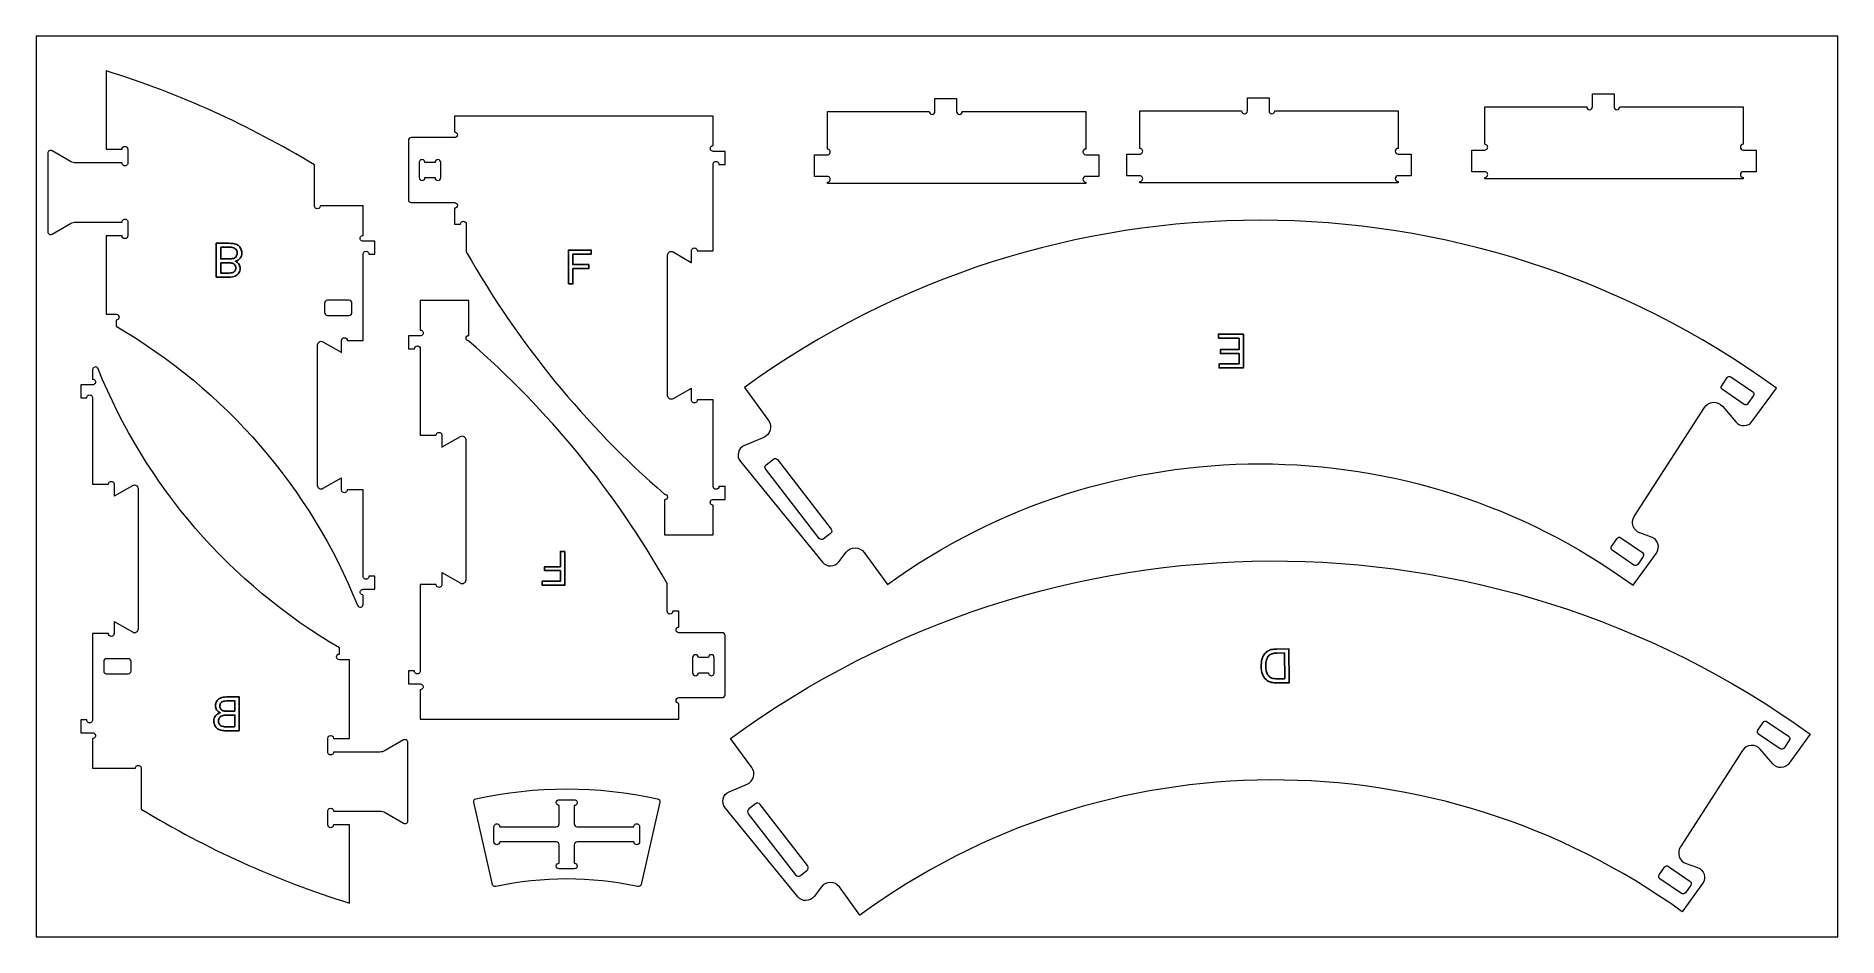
# Model space of a CAD drawing. Header units: centimetres. Extents: x -387 to -137, y -1458 to -1333.
import ezdxf

# ---------------------------------------------------------------- set-up
doc = ezdxf.new("R2010")
doc.units = ezdxf.units.CM
doc.header["$MEASUREMENT"] = 0
for name, color, linetype in [('decoupe', 7, 'Continuous'), ('lettres', 7, 'Continuous'), ('planche', 7, 'Continuous'), ('trous', 7, 'Continuous')]:
    doc.layers.add(name, color=color, linetype=linetype)

msp = doc.modelspace()

# ---------------------------------------------------------------- linework, layer by layer
at = {"layer": 'decoupe', "color": 5, "lineweight": 9}
for points, knots in [([(-375.22686, -1360.27481), (-375.22686, -1360.49568), (-375.0477, -1360.67485), (-374.82682, -1360.67485), (-374.60594, -1360.67485), (-374.42678, -1360.49568), (-374.42678, -1360.27481), (-374.42678, -1360.27481), (-374.42678, -1358.37475), (-374.42678, -1358.37475), (-374.42678, -1358.23195), (-374.503, -1358.09984), (-374.62686, -1358.02838), (-374.7506, -1357.95693), (-374.90304, -1357.95693), (-375.02678, -1358.02838), (-375.15053, -1358.09984), (-375.22686, -1358.23195), (-375.22686, -1358.37475), (-375.22686, -1358.37475), (-377.54091, -1358.37475), (-377.54091, -1358.37475), (-377.54091, -1358.37475), (-381.63894, -1358.37475), (-381.63894, -1358.37475), (-381.90223, -1358.37475), (-382.16098, -1358.44411), (-382.38895, -1358.57576), (-382.38895, -1358.57576), (-384.94083, -1360.04917), (-384.94083, -1360.04917), (-385.06469, -1360.12062), (-385.21713, -1360.12062), (-385.34088, -1360.04917), (-385.46462, -1359.97771), (-385.54084, -1359.8456), (-385.54084, -1359.70269), (-385.54084, -1359.70269), (-385.54084, -1348.84691), (-385.54084, -1348.84691), (-385.54084, -1348.704), (-385.46462, -1348.57201), (-385.34088, -1348.50055), (-385.21713, -1348.42909), (-385.06469, -1348.42909), (-384.94083, -1348.50055), (-384.94083, -1348.50055), (-382.38895, -1349.97384), (-382.38895, -1349.97384), (-382.16098, -1350.10549), (-381.90223, -1350.17485), (-381.63894, -1350.17485), (-381.63894, -1350.17485), (-377.54091, -1350.17485), (-377.54091, -1350.17485), (-377.54091, -1350.17485), (-375.22686, -1350.17485), (-375.22686, -1350.17485), (-375.22686, -1350.31777), (-375.15053, -1350.44976), (-375.02678, -1350.52122), (-374.90304, -1350.59267), (-374.7506, -1350.59267), (-374.62686, -1350.52122), (-374.503, -1350.44976), (-374.42678, -1350.31777), (-374.42678, -1350.17485), (-374.42678, -1350.17485), (-374.42678, -1348.27479), (-374.42678, -1348.27479), (-374.42678, -1348.05392), (-374.60594, -1347.87487), (-374.82682, -1347.87487), (-375.0477, -1347.87487), (-375.22686, -1348.05392), (-375.22686, -1348.27479), (-375.22686, -1348.27479), (-377.42681, -1348.27479), (-377.42681, -1348.27479), (-377.42681, -1348.27479), (-377.42681, -1337.41008), (-377.42681, -1337.41008), (-367.30071, -1340.55848), (-357.59952, -1344.93827), (-348.54098, -1350.45127), (-348.54098, -1350.45127), (-348.54098, -1356.1274), (-348.54098, -1356.1274), (-348.54098, -1356.27031), (-348.46476, -1356.40242), (-348.3409, -1356.47388), (-348.21716, -1356.54533), (-348.06472, -1356.54533), (-347.94098, -1356.47388), (-347.81723, -1356.40242), (-347.74101, -1356.27031), (-347.74101, -1356.1274), (-347.74101, -1356.1274), (-341.79103, -1356.1274), (-341.79103, -1356.1274), (-341.79103, -1356.1274), (-341.79103, -1360.23217), (-341.79103, -1360.23217), (-341.93382, -1360.23217), (-342.06593, -1360.3085), (-342.13739, -1360.43224), (-342.20885, -1360.55599), (-342.20885, -1360.70843), (-342.13739, -1360.83217), (-342.06593, -1360.95591), (-341.93382, -1361.03225), (-341.79103, -1361.03225), (-341.79103, -1361.03225), (-340.14101, -1361.03225), (-340.14101, -1361.03225), (-340.14101, -1361.03225), (-340.14101, -1362.83215), (-340.14101, -1362.83215), (-340.14101, -1362.83215), (-340.99094, -1362.83215), (-340.99094, -1362.83215), (-340.99094, -1362.68924), (-341.06716, -1362.55725), (-341.19102, -1362.48579), (-341.31476, -1362.41433), (-341.4672, -1362.41433), (-341.59095, -1362.48579), (-341.71469, -1362.55725), (-341.79103, -1362.68924), (-341.79103, -1362.83215), (-341.79103, -1362.83215), (-341.79103, -1374.8274), (-341.79103, -1374.8274), (-341.79103, -1374.8274), (-343.99097, -1374.8274), (-343.99097, -1374.8274), (-343.99097, -1374.60653), (-344.17002, -1374.42736), (-344.39102, -1374.42736), (-344.61189, -1374.42736), (-344.79094, -1374.60653), (-344.79094, -1374.8274), (-344.79094, -1374.8274), (-344.79094, -1376.46638), (-344.79094, -1376.46638), (-344.79094, -1376.46638), (-344.81511, -1376.45325), (-344.81511, -1376.45325), (-344.81511, -1376.45325), (-344.83905, -1376.43978), (-344.83905, -1376.43978), (-344.83905, -1376.43978), (-347.35503, -1374.98717), (-347.35503, -1374.98717), (-347.50979, -1374.89793), (-347.70035, -1374.89793), (-347.85511, -1374.98717), (-348.00976, -1375.07652), (-348.10504, -1375.24162), (-348.10504, -1375.42021), (-348.10504, -1375.42021), (-348.10504, -1394.93448), (-348.10504, -1394.93448), (-348.10504, -1395.11318), (-348.00976, -1395.27817), (-347.85511, -1395.36752), (-347.70035, -1395.45687), (-347.50979, -1395.45687), (-347.35503, -1395.36752), (-347.35503, -1395.36752), (-344.83905, -1393.91491), (-344.83905, -1393.91491), (-344.83905, -1393.91491), (-344.81511, -1393.90143), (-344.81511, -1393.90143), (-344.81511, -1393.90143), (-344.79094, -1393.88841), (-344.79094, -1393.88841), (-344.79094, -1393.88841), (-344.79094, -1395.52739), (-344.79094, -1395.52739), (-344.79094, -1395.67031), (-344.71472, -1395.8023), (-344.59098, -1395.87376), (-344.46724, -1395.94521), (-344.31468, -1395.94521), (-344.19094, -1395.87376), (-344.06719, -1395.8023), (-343.99097, -1395.67031), (-343.99097, -1395.52739), (-343.99097, -1395.52739), (-341.79103, -1395.52739), (-341.79103, -1395.52739), (-341.79103, -1395.52739), (-341.79103, -1407.52253), (-341.79103, -1407.52253), (-341.79103, -1407.66544), (-341.71469, -1407.79743), (-341.59095, -1407.86889), (-341.4672, -1407.94035), (-341.31476, -1407.94035), (-341.19102, -1407.86889), (-341.06716, -1407.79743), (-340.99094, -1407.66544), (-340.99094, -1407.52253), (-340.99094, -1407.52253), (-340.14101, -1407.52253), (-340.14101, -1407.52253), (-340.14101, -1407.52253), (-340.14101, -1409.32255), (-340.14101, -1409.32255), (-340.14101, -1409.32255), (-341.79103, -1409.32255), (-341.79103, -1409.32255), (-341.93382, -1409.32255), (-342.06593, -1409.39877), (-342.13739, -1409.52251), (-342.20885, -1409.64625), (-342.20885, -1409.79881), (-342.13739, -1409.92255), (-342.06593, -1410.0463), (-341.93382, -1410.12252), (-341.79103, -1410.12252), (-341.79103, -1410.12252), (-341.79103, -1411.40351), (-341.79103, -1411.40351), (-341.79103, -1411.59511), (-341.92674, -1411.75975), (-342.11485, -1411.79624), (-342.30284, -1411.83272), (-342.49038, -1411.73071), (-342.56195, -1411.55305), (-349.11752, -1395.29095), (-360.89526, -1381.67089), (-376.04089, -1372.83695), (-376.04089, -1372.83695), (-376.04089, -1371.97482), (-376.04089, -1371.97482), (-375.82001, -1371.97482), (-375.64097, -1371.79565), (-375.64097, -1371.57477), (-375.64097, -1371.3539), (-375.82001, -1371.17485), (-376.04089, -1371.17485), (-376.04089, -1371.17485), (-377.42681, -1371.17485), (-377.42681, -1371.17485), (-377.42681, -1371.17485), (-377.42681, -1360.27481), (-377.42681, -1360.27481), (-377.42681, -1360.27481), (-375.22686, -1360.27481), (-375.22686, -1360.27481)], [0, 0, 0, 0, 0.011904762, 0.011904762, 0.011904762, 0.023809524, 0.023809524, 0.023809524, 0.035714286, 0.035714286, 0.035714286, 0.047619048, 0.047619048, 0.047619048, 0.05952381, 0.05952381, 0.05952381, 0.071428571, 0.071428571, 0.071428571, 0.083333333, 0.083333333, 0.083333333, 0.095238095, 0.095238095, 0.095238095, 0.107142857, 0.107142857, 0.107142857, 0.119047619, 0.119047619, 0.119047619, 0.130952381, 0.130952381, 0.130952381, 0.142857143, 0.142857143, 0.142857143, 0.154761905, 0.154761905, 0.154761905, 0.166666667, 0.166666667, 0.166666667, 0.178571429, 0.178571429, 0.178571429, 0.19047619, 0.19047619, 0.19047619, 0.202380952, 0.202380952, 0.202380952, 0.214285714, 0.214285714, 0.214285714, 0.226190476, 0.226190476, 0.226190476, 0.238095238, 0.238095238, 0.238095238, 0.25, 0.25, 0.25, 0.261904762, 0.261904762, 0.261904762, 0.273809524, 0.273809524, 0.273809524, 0.285714286, 0.285714286, 0.285714286, 0.297619048, 0.297619048, 0.297619048, 0.30952381, 0.30952381, 0.30952381, 0.321428571, 0.321428571, 0.321428571, 0.333333333, 0.333333333, 0.333333333, 0.345238095, 0.345238095, 0.345238095, 0.357142857, 0.357142857, 0.357142857, 0.369047619, 0.369047619, 0.369047619, 0.380952381, 0.380952381, 0.380952381, 0.392857143, 0.392857143, 0.392857143, 0.404761905, 0.404761905, 0.404761905, 0.416666667, 0.416666667, 0.416666667, 0.428571429, 0.428571429, 0.428571429, 0.44047619, 0.44047619, 0.44047619, 0.452380952, 0.452380952, 0.452380952, 0.464285714, 0.464285714, 0.464285714, 0.476190476, 0.476190476, 0.476190476, 0.488095238, 0.488095238, 0.488095238, 0.5, 0.5, 0.5, 0.511904762, 0.511904762, 0.511904762, 0.523809524, 0.523809524, 0.523809524, 0.535714286, 0.535714286, 0.535714286, 0.547619048, 0.547619048, 0.547619048, 0.55952381, 0.55952381, 0.55952381, 0.571428571, 0.571428571, 0.571428571, 0.583333333, 0.583333333, 0.583333333, 0.595238095, 0.595238095, 0.595238095, 0.607142857, 0.607142857, 0.607142857, 0.619047619, 0.619047619, 0.619047619, 0.630952381, 0.630952381, 0.630952381, 0.642857143, 0.642857143, 0.642857143, 0.654761905, 0.654761905, 0.654761905, 0.666666667, 0.666666667, 0.666666667, 0.678571429, 0.678571429, 0.678571429, 0.69047619, 0.69047619, 0.69047619, 0.702380952, 0.702380952, 0.702380952, 0.714285714, 0.714285714, 0.714285714, 0.726190476, 0.726190476, 0.726190476, 0.738095238, 0.738095238, 0.738095238, 0.75, 0.75, 0.75, 0.761904762, 0.761904762, 0.761904762, 0.773809524, 0.773809524, 0.773809524, 0.785714286, 0.785714286, 0.785714286, 0.797619048, 0.797619048, 0.797619048, 0.80952381, 0.80952381, 0.80952381, 0.821428571, 0.821428571, 0.821428571, 0.833333333, 0.833333333, 0.833333333, 0.845238095, 0.845238095, 0.845238095, 0.857142857, 0.857142857, 0.857142857, 0.869047619, 0.869047619, 0.869047619, 0.880952381, 0.880952381, 0.880952381, 0.892857143, 0.892857143, 0.892857143, 0.904761905, 0.904761905, 0.904761905, 0.916666667, 0.916666667, 0.916666667, 0.928571429, 0.928571429, 0.928571429, 0.94047619, 0.94047619, 0.94047619, 0.952380952, 0.952380952, 0.952380952, 0.964285714, 0.964285714, 0.964285714, 0.976190476, 0.976190476, 0.976190476, 0.988095238, 0.988095238, 0.988095238, 1, 1, 1, 1]), ([(-279.17673, -1352.04428), (-279.17673, -1352.04428), (-277.37671, -1352.04428), (-277.37671, -1352.04428), (-277.23379, -1352.04428), (-277.1018, -1352.1205), (-277.03034, -1352.24425), (-276.95889, -1352.36799), (-276.95889, -1352.52055), (-277.03034, -1352.64429), (-277.1018, -1352.76803), (-277.23379, -1352.84425), (-277.37671, -1352.84425), (-277.37671, -1352.84425), (-277.37671, -1353.04422), (-277.37671, -1353.04422), (-277.37671, -1353.04422), (-241.52679, -1353.04422), (-241.52679, -1353.04422), (-241.52679, -1353.04422), (-241.52679, -1352.84425), (-241.52679, -1352.84425), (-241.74766, -1352.84425), (-241.92683, -1352.6652), (-241.92683, -1352.44433), (-241.92683, -1352.22333), (-241.74766, -1352.04428), (-241.52679, -1352.04428), (-241.52679, -1352.04428), (-239.72677, -1352.04428), (-239.72677, -1352.04428), (-239.72677, -1352.04428), (-239.72677, -1349.04425), (-239.72677, -1349.04425), (-239.72677, -1349.04425), (-241.52679, -1349.04425), (-241.52679, -1349.04425), (-241.74766, -1349.04425), (-241.92683, -1348.8652), (-241.92683, -1348.64432), (-241.92683, -1348.42333), (-241.74766, -1348.24428), (-241.52679, -1348.24428), (-241.52679, -1348.24428), (-241.52679, -1343.0443), (-241.52679, -1343.0443), (-241.52679, -1343.0443), (-258.65172, -1343.0443), (-258.65172, -1343.0443), (-258.65172, -1343.26518), (-258.83088, -1343.44423), (-259.05176, -1343.44423), (-259.27264, -1343.44423), (-259.4518, -1343.26518), (-259.4518, -1343.0443), (-259.4518, -1343.0443), (-259.4518, -1341.24428), (-259.4518, -1341.24428), (-259.4518, -1341.24428), (-262.45172, -1341.24428), (-262.45172, -1341.24428), (-262.45172, -1341.24428), (-262.45172, -1343.0443), (-262.45172, -1343.0443), (-262.45172, -1343.26518), (-262.63089, -1343.44423), (-262.85176, -1343.44423), (-263.07264, -1343.44423), (-263.25181, -1343.26518), (-263.25181, -1343.0443), (-263.25181, -1343.0443), (-277.37671, -1343.0443), (-277.37671, -1343.0443), (-277.37671, -1343.0443), (-277.37671, -1348.24428), (-277.37671, -1348.24428), (-277.23379, -1348.24428), (-277.1018, -1348.3205), (-277.03034, -1348.44424), (-276.95889, -1348.56799), (-276.95889, -1348.72055), (-277.03034, -1348.84429), (-277.1018, -1348.96803), (-277.23379, -1349.04425), (-277.37671, -1349.04425), (-277.37671, -1349.04425), (-279.17673, -1349.04425), (-279.17673, -1349.04425), (-279.17673, -1349.04425), (-279.17673, -1352.04428), (-279.17673, -1352.04428)], [0, 0, 0, 0, 0.033333333, 0.033333333, 0.033333333, 0.066666667, 0.066666667, 0.066666667, 0.1, 0.1, 0.1, 0.133333333, 0.133333333, 0.133333333, 0.166666667, 0.166666667, 0.166666667, 0.2, 0.2, 0.2, 0.233333333, 0.233333333, 0.233333333, 0.266666667, 0.266666667, 0.266666667, 0.3, 0.3, 0.3, 0.333333333, 0.333333333, 0.333333333, 0.366666667, 0.366666667, 0.366666667, 0.4, 0.4, 0.4, 0.433333333, 0.433333333, 0.433333333, 0.466666667, 0.466666667, 0.466666667, 0.5, 0.5, 0.5, 0.533333333, 0.533333333, 0.533333333, 0.566666667, 0.566666667, 0.566666667, 0.6, 0.6, 0.6, 0.633333333, 0.633333333, 0.633333333, 0.666666667, 0.666666667, 0.666666667, 0.7, 0.7, 0.7, 0.733333333, 0.733333333, 0.733333333, 0.766666667, 0.766666667, 0.766666667, 0.8, 0.8, 0.8, 0.833333333, 0.833333333, 0.833333333, 0.866666667, 0.866666667, 0.866666667, 0.9, 0.9, 0.9, 0.933333333, 0.933333333, 0.933333333, 0.966666667, 0.966666667, 0.966666667, 1, 1, 1, 1]), ([(-235.8277, -1351.95392), (-235.8277, -1351.95392), (-234.02768, -1351.95392), (-234.02768, -1351.95392), (-233.88476, -1351.95392), (-233.75277, -1352.03014), (-233.68131, -1352.15389), (-233.60986, -1352.27763), (-233.60986, -1352.43019), (-233.68131, -1352.55393), (-233.75277, -1352.67767), (-233.88476, -1352.75389), (-234.02768, -1352.75389), (-234.02768, -1352.75389), (-234.02768, -1352.95386), (-234.02768, -1352.95386), (-234.02768, -1352.95386), (-198.17776, -1352.95386), (-198.17776, -1352.95386), (-198.17776, -1352.95386), (-198.17776, -1352.75389), (-198.17776, -1352.75389), (-198.39863, -1352.75389), (-198.5778, -1352.57484), (-198.5778, -1352.35397), (-198.5778, -1352.13297), (-198.39863, -1351.95392), (-198.17776, -1351.95392), (-198.17776, -1351.95392), (-196.37774, -1351.95392), (-196.37774, -1351.95392), (-196.37774, -1351.95392), (-196.37774, -1348.95389), (-196.37774, -1348.95389), (-196.37774, -1348.95389), (-198.17776, -1348.95389), (-198.17776, -1348.95389), (-198.39863, -1348.95389), (-198.5778, -1348.77484), (-198.5778, -1348.55396), (-198.5778, -1348.33297), (-198.39863, -1348.15392), (-198.17776, -1348.15392), (-198.17776, -1348.15392), (-198.17776, -1342.95394), (-198.17776, -1342.95394), (-198.17776, -1342.95394), (-215.30269, -1342.95394), (-215.30269, -1342.95394), (-215.30269, -1343.17482), (-215.48185, -1343.35387), (-215.70273, -1343.35387), (-215.92361, -1343.35387), (-216.10277, -1343.17482), (-216.10277, -1342.95394), (-216.10277, -1342.95394), (-216.10277, -1341.15392), (-216.10277, -1341.15392), (-216.10277, -1341.15392), (-219.10269, -1341.15392), (-219.10269, -1341.15392), (-219.10269, -1341.15392), (-219.10269, -1342.95394), (-219.10269, -1342.95394), (-219.10269, -1343.17482), (-219.28186, -1343.35387), (-219.50273, -1343.35387), (-219.72361, -1343.35387), (-219.90278, -1343.17482), (-219.90278, -1342.95394), (-219.90278, -1342.95394), (-234.02768, -1342.95394), (-234.02768, -1342.95394), (-234.02768, -1342.95394), (-234.02768, -1348.15392), (-234.02768, -1348.15392), (-233.88476, -1348.15392), (-233.75277, -1348.23014), (-233.68131, -1348.35388), (-233.60986, -1348.47763), (-233.60986, -1348.63019), (-233.68131, -1348.75393), (-233.75277, -1348.87767), (-233.88476, -1348.95389), (-234.02768, -1348.95389), (-234.02768, -1348.95389), (-235.8277, -1348.95389), (-235.8277, -1348.95389), (-235.8277, -1348.95389), (-235.8277, -1351.95392), (-235.8277, -1351.95392)], [0, 0, 0, 0, 0.033333333, 0.033333333, 0.033333333, 0.066666667, 0.066666667, 0.066666667, 0.1, 0.1, 0.1, 0.133333333, 0.133333333, 0.133333333, 0.166666667, 0.166666667, 0.166666667, 0.2, 0.2, 0.2, 0.233333333, 0.233333333, 0.233333333, 0.266666667, 0.266666667, 0.266666667, 0.3, 0.3, 0.3, 0.333333333, 0.333333333, 0.333333333, 0.366666667, 0.366666667, 0.366666667, 0.4, 0.4, 0.4, 0.433333333, 0.433333333, 0.433333333, 0.466666667, 0.466666667, 0.466666667, 0.5, 0.5, 0.5, 0.533333333, 0.533333333, 0.533333333, 0.566666667, 0.566666667, 0.566666667, 0.6, 0.6, 0.6, 0.633333333, 0.633333333, 0.633333333, 0.666666667, 0.666666667, 0.666666667, 0.7, 0.7, 0.7, 0.733333333, 0.733333333, 0.733333333, 0.766666667, 0.766666667, 0.766666667, 0.8, 0.8, 0.8, 0.833333333, 0.833333333, 0.833333333, 0.866666667, 0.866666667, 0.866666667, 0.9, 0.9, 0.9, 0.933333333, 0.933333333, 0.933333333, 0.966666667, 0.966666667, 0.966666667, 1, 1, 1, 1]), ([(-187.9542, -1351.38687), (-187.9542, -1351.38687), (-186.15418, -1351.38687), (-186.15418, -1351.38687), (-186.01126, -1351.38687), (-185.87927, -1351.46309), (-185.80781, -1351.58684), (-185.73636, -1351.71058), (-185.73636, -1351.86314), (-185.80781, -1351.98688), (-185.87927, -1352.11062), (-186.01126, -1352.18684), (-186.15418, -1352.18684), (-186.15418, -1352.18684), (-186.15418, -1352.38681), (-186.15418, -1352.38681), (-186.15418, -1352.38681), (-150.30426, -1352.38681), (-150.30426, -1352.38681), (-150.30426, -1352.38681), (-150.30426, -1352.18684), (-150.30426, -1352.18684), (-150.52513, -1352.18684), (-150.7043, -1352.00779), (-150.7043, -1351.78692), (-150.7043, -1351.56592), (-150.52513, -1351.38687), (-150.30426, -1351.38687), (-150.30426, -1351.38687), (-148.50424, -1351.38687), (-148.50424, -1351.38687), (-148.50424, -1351.38687), (-148.50424, -1348.38684), (-148.50424, -1348.38684), (-148.50424, -1348.38684), (-150.30426, -1348.38684), (-150.30426, -1348.38684), (-150.52513, -1348.38684), (-150.7043, -1348.20779), (-150.7043, -1347.98691), (-150.7043, -1347.76592), (-150.52513, -1347.58687), (-150.30426, -1347.58687), (-150.30426, -1347.58687), (-150.30426, -1342.38689), (-150.30426, -1342.38689), (-150.30426, -1342.38689), (-167.42919, -1342.38689), (-167.42919, -1342.38689), (-167.42919, -1342.60777), (-167.60835, -1342.78682), (-167.82923, -1342.78682), (-168.05011, -1342.78682), (-168.22927, -1342.60777), (-168.22927, -1342.38689), (-168.22927, -1342.38689), (-168.22927, -1340.58687), (-168.22927, -1340.58687), (-168.22927, -1340.58687), (-171.22919, -1340.58687), (-171.22919, -1340.58687), (-171.22919, -1340.58687), (-171.22919, -1342.38689), (-171.22919, -1342.38689), (-171.22919, -1342.60777), (-171.40836, -1342.78682), (-171.62923, -1342.78682), (-171.85011, -1342.78682), (-172.02928, -1342.60777), (-172.02928, -1342.38689), (-172.02928, -1342.38689), (-186.15418, -1342.38689), (-186.15418, -1342.38689), (-186.15418, -1342.38689), (-186.15418, -1347.58687), (-186.15418, -1347.58687), (-186.01126, -1347.58687), (-185.87927, -1347.66309), (-185.80781, -1347.78683), (-185.73636, -1347.91058), (-185.73636, -1348.06314), (-185.80781, -1348.18688), (-185.87927, -1348.31062), (-186.01126, -1348.38684), (-186.15418, -1348.38684), (-186.15418, -1348.38684), (-187.9542, -1348.38684), (-187.9542, -1348.38684), (-187.9542, -1348.38684), (-187.9542, -1351.38687), (-187.9542, -1351.38687)], [0, 0, 0, 0, 0.033333333, 0.033333333, 0.033333333, 0.066666667, 0.066666667, 0.066666667, 0.1, 0.1, 0.1, 0.133333333, 0.133333333, 0.133333333, 0.166666667, 0.166666667, 0.166666667, 0.2, 0.2, 0.2, 0.233333333, 0.233333333, 0.233333333, 0.266666667, 0.266666667, 0.266666667, 0.3, 0.3, 0.3, 0.333333333, 0.333333333, 0.333333333, 0.366666667, 0.366666667, 0.366666667, 0.4, 0.4, 0.4, 0.433333333, 0.433333333, 0.433333333, 0.466666667, 0.466666667, 0.466666667, 0.5, 0.5, 0.5, 0.533333333, 0.533333333, 0.533333333, 0.566666667, 0.566666667, 0.566666667, 0.6, 0.6, 0.6, 0.633333333, 0.633333333, 0.633333333, 0.666666667, 0.666666667, 0.666666667, 0.7, 0.7, 0.7, 0.733333333, 0.733333333, 0.733333333, 0.766666667, 0.766666667, 0.766666667, 0.8, 0.8, 0.8, 0.833333333, 0.833333333, 0.833333333, 0.866666667, 0.866666667, 0.866666667, 0.9, 0.9, 0.9, 0.933333333, 0.933333333, 0.933333333, 0.966666667, 0.966666667, 0.966666667, 1, 1, 1, 1]), ([(-293.22431, -1383.06538), (-293.22431, -1383.06538), (-293.22431, -1395.06063), (-293.22431, -1395.06063), (-293.22431, -1395.28151), (-293.04514, -1395.46056), (-292.82426, -1395.46056), (-292.60339, -1395.46056), (-292.42422, -1395.28151), (-292.42422, -1395.06063), (-292.42422, -1395.06063), (-291.57429, -1395.06063), (-291.57429, -1395.06063), (-291.57429, -1395.06063), (-291.57429, -1396.86065), (-291.57429, -1396.86065), (-291.57429, -1396.86065), (-293.22431, -1396.86065), (-293.22431, -1396.86065), (-293.36722, -1396.86065), (-293.49921, -1396.93687), (-293.57067, -1397.06062), (-293.64213, -1397.18436), (-293.64213, -1397.3368), (-293.57067, -1397.46066), (-293.49921, -1397.5844), (-293.36722, -1397.66062), (-293.22431, -1397.66062), (-293.22431, -1397.66062), (-293.22431, -1401.76539), (-293.22431, -1401.76539), (-293.22431, -1401.76539), (-299.97426, -1401.76539), (-299.97426, -1401.76539), (-299.97426, -1401.76539), (-299.97426, -1396.92537), (-299.97426, -1396.92537), (-299.75339, -1396.92537), (-299.57422, -1396.74632), (-299.57422, -1396.52544), (-299.57422, -1396.30445), (-299.75339, -1396.1254), (-299.97426, -1396.1254), (-310.99503, -1386.56957), (-320.29629, -1375.19535), (-327.47417, -1362.49704), (-327.47417, -1362.49704), (-327.47417, -1358.65741), (-327.47417, -1358.65741), (-327.47417, -1358.43654), (-327.65334, -1358.25749), (-327.87422, -1358.25749), (-328.09509, -1358.25749), (-328.27414, -1358.43654), (-328.27414, -1358.65741), (-328.27414, -1358.65741), (-328.97419, -1358.65741), (-328.97419, -1358.65741), (-328.97419, -1358.65741), (-329.11013, -1358.65741), (-329.11013, -1358.65741), (-329.11013, -1358.65741), (-329.11013, -1356.46537), (-329.11013, -1356.46537), (-328.88914, -1356.46537), (-328.71009, -1356.2862), (-328.71009, -1356.06533), (-328.71009, -1355.84445), (-328.88914, -1355.66528), (-329.11013, -1355.66528), (-329.11013, -1355.66528), (-335.11008, -1355.66528), (-335.11008, -1355.66528), (-335.21616, -1355.66528), (-335.31795, -1355.62322), (-335.39289, -1355.54816), (-335.46795, -1355.4731), (-335.51012, -1355.37144), (-335.51012, -1355.26536), (-335.51012, -1355.26536), (-335.51012, -1347.06535), (-335.51012, -1347.06535), (-335.51012, -1346.95926), (-335.46795, -1346.85748), (-335.39289, -1346.78254), (-335.31795, -1346.70748), (-335.21616, -1346.6653), (-335.11008, -1346.6653), (-335.11008, -1346.6653), (-329.11013, -1346.6653), (-329.11013, -1346.6653), (-328.88914, -1346.6653), (-328.71009, -1346.48625), (-328.71009, -1346.26538), (-328.71009, -1346.04438), (-328.88914, -1345.86533), (-329.11013, -1345.86533), (-329.11013, -1345.86533), (-329.11013, -1343.6655), (-329.11013, -1343.6655), (-329.11013, -1343.6655), (-293.22431, -1343.6655), (-293.22431, -1343.6655), (-293.22431, -1343.6655), (-293.22431, -1347.77027), (-293.22431, -1347.77027), (-293.36722, -1347.77027), (-293.49921, -1347.84649), (-293.57067, -1347.97024), (-293.64213, -1348.09409), (-293.64213, -1348.24654), (-293.57067, -1348.37028), (-293.49921, -1348.49402), (-293.36722, -1348.57024), (-293.22431, -1348.57024), (-293.22431, -1348.57024), (-291.57429, -1348.57024), (-291.57429, -1348.57024), (-291.57429, -1348.57024), (-291.57429, -1350.37026), (-291.57429, -1350.37026), (-291.57429, -1350.37026), (-292.42422, -1350.37026), (-292.42422, -1350.37026), (-292.42422, -1350.22735), (-292.50056, -1350.09535), (-292.6243, -1350.0239), (-292.74804, -1349.95244), (-292.90048, -1349.95244), (-293.02423, -1350.0239), (-293.14797, -1350.09535), (-293.22431, -1350.22735), (-293.22431, -1350.37026), (-293.22431, -1350.37026), (-293.22431, -1362.36551), (-293.22431, -1362.36551), (-293.22431, -1362.36551), (-295.42425, -1362.36551), (-295.42425, -1362.36551), (-295.42425, -1362.2226), (-295.50047, -1362.09049), (-295.62422, -1362.01903), (-295.74808, -1361.94757), (-295.90052, -1361.94757), (-296.02426, -1362.01903), (-296.148, -1362.09049), (-296.22422, -1362.2226), (-296.22422, -1362.36551), (-296.22422, -1362.36551), (-296.22422, -1364.00437), (-296.22422, -1364.00437), (-296.22422, -1364.00437), (-296.24839, -1363.99136), (-296.24839, -1363.99136), (-296.24839, -1363.99136), (-296.27233, -1363.97788), (-296.27233, -1363.97788), (-296.27233, -1363.97788), (-298.78831, -1362.52527), (-298.78831, -1362.52527), (-298.94308, -1362.43592), (-299.13363, -1362.43592), (-299.28839, -1362.52527), (-299.44304, -1362.61462), (-299.53832, -1362.77961), (-299.53832, -1362.95831), (-299.53832, -1362.95831), (-299.53832, -1382.47258), (-299.53832, -1382.47258), (-299.53832, -1382.65128), (-299.44304, -1382.81627), (-299.28839, -1382.90562), (-299.13363, -1382.99497), (-298.94308, -1382.99497), (-298.78831, -1382.90562), (-298.78831, -1382.90562), (-296.27233, -1381.45301), (-296.27233, -1381.45301), (-296.27233, -1381.45301), (-296.24839, -1381.43953), (-296.24839, -1381.43953), (-296.24839, -1381.43953), (-296.22422, -1381.42652), (-296.22422, -1381.42652), (-296.22422, -1381.42652), (-296.22422, -1383.06538), (-296.22422, -1383.06538), (-296.22422, -1383.2083), (-296.148, -1383.34041), (-296.02426, -1383.41186), (-295.90052, -1383.48332), (-295.74808, -1383.48332), (-295.62422, -1383.41186), (-295.50047, -1383.34041), (-295.42425, -1383.2083), (-295.42425, -1383.06538), (-295.42425, -1383.06538), (-293.22431, -1383.06538), (-293.22431, -1383.06538)], [0, 0, 0, 0, 0.015151515, 0.015151515, 0.015151515, 0.03030303, 0.03030303, 0.03030303, 0.045454545, 0.045454545, 0.045454545, 0.060606061, 0.060606061, 0.060606061, 0.075757576, 0.075757576, 0.075757576, 0.090909091, 0.090909091, 0.090909091, 0.106060606, 0.106060606, 0.106060606, 0.121212121, 0.121212121, 0.121212121, 0.136363636, 0.136363636, 0.136363636, 0.151515152, 0.151515152, 0.151515152, 0.166666667, 0.166666667, 0.166666667, 0.181818182, 0.181818182, 0.181818182, 0.196969697, 0.196969697, 0.196969697, 0.212121212, 0.212121212, 0.212121212, 0.227272727, 0.227272727, 0.227272727, 0.242424242, 0.242424242, 0.242424242, 0.257575758, 0.257575758, 0.257575758, 0.272727273, 0.272727273, 0.272727273, 0.287878788, 0.287878788, 0.287878788, 0.303030303, 0.303030303, 0.303030303, 0.318181818, 0.318181818, 0.318181818, 0.333333333, 0.333333333, 0.333333333, 0.348484848, 0.348484848, 0.348484848, 0.363636364, 0.363636364, 0.363636364, 0.378787879, 0.378787879, 0.378787879, 0.393939394, 0.393939394, 0.393939394, 0.409090909, 0.409090909, 0.409090909, 0.424242424, 0.424242424, 0.424242424, 0.439393939, 0.439393939, 0.439393939, 0.454545455, 0.454545455, 0.454545455, 0.46969697, 0.46969697, 0.46969697, 0.484848485, 0.484848485, 0.484848485, 0.5, 0.5, 0.5, 0.515151515, 0.515151515, 0.515151515, 0.53030303, 0.53030303, 0.53030303, 0.545454545, 0.545454545, 0.545454545, 0.560606061, 0.560606061, 0.560606061, 0.575757576, 0.575757576, 0.575757576, 0.590909091, 0.590909091, 0.590909091, 0.606060606, 0.606060606, 0.606060606, 0.621212121, 0.621212121, 0.621212121, 0.636363636, 0.636363636, 0.636363636, 0.651515152, 0.651515152, 0.651515152, 0.666666667, 0.666666667, 0.666666667, 0.681818182, 0.681818182, 0.681818182, 0.696969697, 0.696969697, 0.696969697, 0.712121212, 0.712121212, 0.712121212, 0.727272727, 0.727272727, 0.727272727, 0.742424242, 0.742424242, 0.742424242, 0.757575758, 0.757575758, 0.757575758, 0.772727273, 0.772727273, 0.772727273, 0.787878788, 0.787878788, 0.787878788, 0.803030303, 0.803030303, 0.803030303, 0.818181818, 0.818181818, 0.818181818, 0.833333333, 0.833333333, 0.833333333, 0.848484848, 0.848484848, 0.848484848, 0.863636364, 0.863636364, 0.863636364, 0.878787879, 0.878787879, 0.878787879, 0.893939394, 0.893939394, 0.893939394, 0.909090909, 0.909090909, 0.909090909, 0.924242424, 0.924242424, 0.924242424, 0.939393939, 0.939393939, 0.939393939, 0.954545455, 0.954545455, 0.954545455, 0.96969697, 0.96969697, 0.96969697, 0.984848485, 0.984848485, 0.984848485, 1, 1, 1, 1]), ([(-151.33056, -1386.11162), (-151.33056, -1386.11162), (-153.20817, -1383.91911), (-153.20817, -1383.91911), (-153.5267, -1383.54704), (-154.00222, -1383.34751), (-154.49083, -1383.38081), (-154.97943, -1383.41411), (-155.42349, -1383.67634), (-155.68862, -1384.08814), (-155.68862, -1384.08814), (-165.43105, -1399.21791), (-165.43105, -1399.21791), (-165.68769, -1399.61647), (-165.74792, -1400.11058), (-165.59433, -1400.55908), (-165.44074, -1401.00758), (-165.09048, -1401.3612), (-164.64339, -1401.51888), (-164.64339, -1401.51888), (-163.05041, -1402.08055), (-163.05041, -1402.08055), (-162.61854, -1402.23288), (-162.28395, -1402.58032), (-162.14802, -1403.01766), (-162.01208, -1403.4551), (-162.09077, -1403.93096), (-162.36028, -1404.30127), (-162.36028, -1404.30127), (-165.60244, -1408.75618), (-165.60244, -1408.75618), (-196.4314, -1386.34648), (-238.17774, -1386.31285), (-269.04276, -1408.67286), (-269.04276, -1408.67286), (-272.27774, -1404.21273), (-272.27774, -1404.21273), (-272.56522, -1403.8164), (-273.02306, -1403.57924), (-273.51256, -1403.57292), (-274.00206, -1403.5666), (-274.46585, -1403.79198), (-274.76337, -1404.18086), (-274.76337, -1404.18086), (-275.78983, -1405.52215), (-275.78983, -1405.52215), (-276.05933, -1405.87434), (-276.47523, -1406.08384), (-276.91862, -1406.09081), (-277.36212, -1406.09777), (-277.78431, -1405.90141), (-278.06475, -1405.55785), (-278.06475, -1405.55785), (-289.44342, -1391.61688), (-289.44342, -1391.61688), (-289.73315, -1391.26204), (-289.83804, -1390.79103), (-289.72649, -1390.3467), (-289.61482, -1389.90247), (-289.29976, -1389.53696), (-288.87681, -1389.36116), (-288.87681, -1389.36116), (-286.21144, -1388.25299), (-286.21144, -1388.25299), (-285.77348, -1388.07092), (-285.44309, -1387.69857), (-285.31456, -1387.24216), (-285.18592, -1386.78575), (-285.27337, -1386.29559), (-285.55168, -1385.91171), (-285.55168, -1385.91171), (-288.88787, -1381.31207), (-288.88787, -1381.31207), (-246.16672, -1350.36306), (-188.38451, -1350.40961), (-145.71328, -1381.42752), (-145.71328, -1381.42752), (-149.05687, -1386.02166), (-149.05687, -1386.02166), (-149.31789, -1386.38036), (-149.72869, -1386.59975), (-150.17197, -1386.61728), (-150.61513, -1386.63482), (-151.0421, -1386.44845), (-151.33056, -1386.11162)], [0, 0, 0, 0, 0.035714286, 0.035714286, 0.035714286, 0.071428571, 0.071428571, 0.071428571, 0.107142857, 0.107142857, 0.107142857, 0.142857143, 0.142857143, 0.142857143, 0.178571429, 0.178571429, 0.178571429, 0.214285714, 0.214285714, 0.214285714, 0.25, 0.25, 0.25, 0.285714286, 0.285714286, 0.285714286, 0.321428571, 0.321428571, 0.321428571, 0.357142857, 0.357142857, 0.357142857, 0.392857143, 0.392857143, 0.392857143, 0.428571429, 0.428571429, 0.428571429, 0.464285714, 0.464285714, 0.464285714, 0.5, 0.5, 0.5, 0.535714286, 0.535714286, 0.535714286, 0.571428571, 0.571428571, 0.571428571, 0.607142857, 0.607142857, 0.607142857, 0.642857143, 0.642857143, 0.642857143, 0.678571429, 0.678571429, 0.678571429, 0.714285714, 0.714285714, 0.714285714, 0.75, 0.75, 0.75, 0.785714286, 0.785714286, 0.785714286, 0.821428571, 0.821428571, 0.821428571, 0.857142857, 0.857142857, 0.857142857, 0.892857143, 0.892857143, 0.892857143, 0.928571429, 0.928571429, 0.928571429, 0.964285714, 0.964285714, 0.964285714, 1, 1, 1, 1]), ([(-333.86011, -1387.96295), (-333.86011, -1387.96295), (-333.86011, -1375.9677), (-333.86011, -1375.9677), (-333.86011, -1375.74682), (-334.03928, -1375.56777), (-334.26016, -1375.56777), (-334.48103, -1375.56777), (-334.6602, -1375.74682), (-334.6602, -1375.9677), (-334.6602, -1375.9677), (-335.51013, -1375.9677), (-335.51013, -1375.9677), (-335.51013, -1375.9677), (-335.51013, -1374.16768), (-335.51013, -1374.16768), (-335.51013, -1374.16768), (-333.86011, -1374.16768), (-333.86011, -1374.16768), (-333.7172, -1374.16768), (-333.58521, -1374.09146), (-333.51375, -1373.96771), (-333.44229, -1373.84397), (-333.44229, -1373.69153), (-333.51375, -1373.56767), (-333.58521, -1373.44393), (-333.7172, -1373.36771), (-333.86011, -1373.36771), (-333.86011, -1373.36771), (-333.86011, -1369.26294), (-333.86011, -1369.26294), (-333.86011, -1369.26294), (-327.11016, -1369.26294), (-327.11016, -1369.26294), (-327.11016, -1369.26294), (-327.11016, -1374.10296), (-327.11016, -1374.10296), (-327.33103, -1374.10296), (-327.5102, -1374.28201), (-327.5102, -1374.50289), (-327.5102, -1374.72388), (-327.33103, -1374.90293), (-327.11016, -1374.90293), (-316.08939, -1384.45876), (-306.78813, -1395.83298), (-299.61025, -1408.53129), (-299.61025, -1408.53129), (-299.61025, -1412.37092), (-299.61025, -1412.37092), (-299.61025, -1412.59179), (-299.43108, -1412.77084), (-299.2102, -1412.77084), (-298.98933, -1412.77084), (-298.81028, -1412.59179), (-298.81028, -1412.37092), (-298.81028, -1412.37092), (-298.11023, -1412.37092), (-298.11023, -1412.37092), (-298.11023, -1412.37092), (-297.97429, -1412.37092), (-297.97429, -1412.37092), (-297.97429, -1412.37092), (-297.97429, -1414.56296), (-297.97429, -1414.56296), (-298.19528, -1414.56296), (-298.37433, -1414.74213), (-298.37433, -1414.963), (-298.37433, -1415.18388), (-298.19528, -1415.36305), (-297.97429, -1415.36305), (-297.97429, -1415.36305), (-291.97434, -1415.36305), (-291.97434, -1415.36305), (-291.86826, -1415.36305), (-291.76647, -1415.40511), (-291.69153, -1415.48017), (-291.61647, -1415.55523), (-291.5743, -1415.65689), (-291.5743, -1415.76297), (-291.5743, -1415.76297), (-291.5743, -1423.96298), (-291.5743, -1423.96298), (-291.5743, -1424.06907), (-291.61647, -1424.17085), (-291.69153, -1424.24579), (-291.76647, -1424.32085), (-291.86826, -1424.36303), (-291.97434, -1424.36303), (-291.97434, -1424.36303), (-297.97429, -1424.36303), (-297.97429, -1424.36303), (-298.19528, -1424.36303), (-298.37433, -1424.54208), (-298.37433, -1424.76295), (-298.37433, -1424.98395), (-298.19528, -1425.163), (-297.97429, -1425.163), (-297.97429, -1425.163), (-297.97429, -1427.36283), (-297.97429, -1427.36283), (-297.97429, -1427.36283), (-333.86011, -1427.36283), (-333.86011, -1427.36283), (-333.86011, -1427.36283), (-333.86011, -1423.25806), (-333.86011, -1423.25806), (-333.7172, -1423.25806), (-333.58521, -1423.18184), (-333.51375, -1423.05809), (-333.44229, -1422.93424), (-333.44229, -1422.78179), (-333.51375, -1422.65805), (-333.58521, -1422.53431), (-333.7172, -1422.45809), (-333.86011, -1422.45809), (-333.86011, -1422.45809), (-335.51013, -1422.45809), (-335.51013, -1422.45809), (-335.51013, -1422.45809), (-335.51013, -1420.65807), (-335.51013, -1420.65807), (-335.51013, -1420.65807), (-334.6602, -1420.65807), (-334.6602, -1420.65807), (-334.6602, -1420.80098), (-334.58386, -1420.93298), (-334.46012, -1421.00443), (-334.33638, -1421.07589), (-334.18394, -1421.07589), (-334.06019, -1421.00443), (-333.93645, -1420.93298), (-333.86011, -1420.80098), (-333.86011, -1420.65807), (-333.86011, -1420.65807), (-333.86011, -1408.66282), (-333.86011, -1408.66282), (-333.86011, -1408.66282), (-331.66017, -1408.66282), (-331.66017, -1408.66282), (-331.66017, -1408.80573), (-331.58395, -1408.93784), (-331.4602, -1409.0093), (-331.33634, -1409.08076), (-331.1839, -1409.08076), (-331.06016, -1409.0093), (-330.93642, -1408.93784), (-330.8602, -1408.80573), (-330.8602, -1408.66282), (-330.8602, -1408.66282), (-330.8602, -1407.02396), (-330.8602, -1407.02396), (-330.8602, -1407.02396), (-330.83603, -1407.03697), (-330.83603, -1407.03697), (-330.83603, -1407.03697), (-330.81209, -1407.05045), (-330.81209, -1407.05045), (-330.81209, -1407.05045), (-328.29611, -1408.50306), (-328.29611, -1408.50306), (-328.14134, -1408.59241), (-327.95079, -1408.59241), (-327.79603, -1408.50306), (-327.64138, -1408.41371), (-327.5461, -1408.24872), (-327.5461, -1408.07002), (-327.5461, -1408.07002), (-327.5461, -1388.55575), (-327.5461, -1388.55575), (-327.5461, -1388.37705), (-327.64138, -1388.21206), (-327.79603, -1388.12271), (-327.95079, -1388.03336), (-328.14134, -1388.03336), (-328.29611, -1388.12271), (-328.29611, -1388.12271), (-330.81209, -1389.57532), (-330.81209, -1389.57532), (-330.81209, -1389.57532), (-330.83603, -1389.5888), (-330.83603, -1389.5888), (-330.83603, -1389.5888), (-330.8602, -1389.60181), (-330.8602, -1389.60181), (-330.8602, -1389.60181), (-330.8602, -1387.96295), (-330.8602, -1387.96295), (-330.8602, -1387.82003), (-330.93642, -1387.68792), (-331.06016, -1387.61647), (-331.1839, -1387.54501), (-331.33634, -1387.54501), (-331.4602, -1387.61647), (-331.58395, -1387.68792), (-331.66017, -1387.82003), (-331.66017, -1387.96295), (-331.66017, -1387.96295), (-333.86011, -1387.96295), (-333.86011, -1387.96295)], [0, 0, 0, 0, 0.015151515, 0.015151515, 0.015151515, 0.03030303, 0.03030303, 0.03030303, 0.045454545, 0.045454545, 0.045454545, 0.060606061, 0.060606061, 0.060606061, 0.075757576, 0.075757576, 0.075757576, 0.090909091, 0.090909091, 0.090909091, 0.106060606, 0.106060606, 0.106060606, 0.121212121, 0.121212121, 0.121212121, 0.136363636, 0.136363636, 0.136363636, 0.151515152, 0.151515152, 0.151515152, 0.166666667, 0.166666667, 0.166666667, 0.181818182, 0.181818182, 0.181818182, 0.196969697, 0.196969697, 0.196969697, 0.212121212, 0.212121212, 0.212121212, 0.227272727, 0.227272727, 0.227272727, 0.242424242, 0.242424242, 0.242424242, 0.257575758, 0.257575758, 0.257575758, 0.272727273, 0.272727273, 0.272727273, 0.287878788, 0.287878788, 0.287878788, 0.303030303, 0.303030303, 0.303030303, 0.318181818, 0.318181818, 0.318181818, 0.333333333, 0.333333333, 0.333333333, 0.348484848, 0.348484848, 0.348484848, 0.363636364, 0.363636364, 0.363636364, 0.378787879, 0.378787879, 0.378787879, 0.393939394, 0.393939394, 0.393939394, 0.409090909, 0.409090909, 0.409090909, 0.424242424, 0.424242424, 0.424242424, 0.439393939, 0.439393939, 0.439393939, 0.454545455, 0.454545455, 0.454545455, 0.46969697, 0.46969697, 0.46969697, 0.484848485, 0.484848485, 0.484848485, 0.5, 0.5, 0.5, 0.515151515, 0.515151515, 0.515151515, 0.53030303, 0.53030303, 0.53030303, 0.545454545, 0.545454545, 0.545454545, 0.560606061, 0.560606061, 0.560606061, 0.575757576, 0.575757576, 0.575757576, 0.590909091, 0.590909091, 0.590909091, 0.606060606, 0.606060606, 0.606060606, 0.621212121, 0.621212121, 0.621212121, 0.636363636, 0.636363636, 0.636363636, 0.651515152, 0.651515152, 0.651515152, 0.666666667, 0.666666667, 0.666666667, 0.681818182, 0.681818182, 0.681818182, 0.696969697, 0.696969697, 0.696969697, 0.712121212, 0.712121212, 0.712121212, 0.727272727, 0.727272727, 0.727272727, 0.742424242, 0.742424242, 0.742424242, 0.757575758, 0.757575758, 0.757575758, 0.772727273, 0.772727273, 0.772727273, 0.787878788, 0.787878788, 0.787878788, 0.803030303, 0.803030303, 0.803030303, 0.818181818, 0.818181818, 0.818181818, 0.833333333, 0.833333333, 0.833333333, 0.848484848, 0.848484848, 0.848484848, 0.863636364, 0.863636364, 0.863636364, 0.878787879, 0.878787879, 0.878787879, 0.893939394, 0.893939394, 0.893939394, 0.909090909, 0.909090909, 0.909090909, 0.924242424, 0.924242424, 0.924242424, 0.939393939, 0.939393939, 0.939393939, 0.954545455, 0.954545455, 0.954545455, 0.96969697, 0.96969697, 0.96969697, 0.984848485, 0.984848485, 0.984848485, 1, 1, 1, 1]), ([(-345.88786, -1430.01071), (-345.88786, -1429.78984), (-346.06702, -1429.61067), (-346.2879, -1429.61067), (-346.50878, -1429.61067), (-346.68794, -1429.78984), (-346.68794, -1430.01071), (-346.68794, -1430.01071), (-346.68794, -1431.91077), (-346.68794, -1431.91077), (-346.68794, -1432.05357), (-346.61172, -1432.18568), (-346.48786, -1432.25714), (-346.36412, -1432.32859), (-346.21168, -1432.32859), (-346.08794, -1432.25714), (-345.96419, -1432.18568), (-345.88786, -1432.05357), (-345.88786, -1431.91077), (-345.88786, -1431.91077), (-343.57381, -1431.91077), (-343.57381, -1431.91077), (-343.57381, -1431.91077), (-339.47578, -1431.91077), (-339.47578, -1431.91077), (-339.21249, -1431.91077), (-338.95374, -1431.84141), (-338.72577, -1431.70976), (-338.72577, -1431.70976), (-336.17389, -1430.23635), (-336.17389, -1430.23635), (-336.05003, -1430.1649), (-335.89759, -1430.1649), (-335.77384, -1430.23635), (-335.6501, -1430.30781), (-335.57388, -1430.43992), (-335.57388, -1430.58283), (-335.57388, -1430.58283), (-335.57388, -1441.43861), (-335.57388, -1441.43861), (-335.57388, -1441.58152), (-335.6501, -1441.71351), (-335.77384, -1441.78497), (-335.89759, -1441.85643), (-336.05003, -1441.85643), (-336.17389, -1441.78497), (-336.17389, -1441.78497), (-338.72577, -1440.31168), (-338.72577, -1440.31168), (-338.95374, -1440.18003), (-339.21249, -1440.11067), (-339.47578, -1440.11067), (-339.47578, -1440.11067), (-343.57381, -1440.11067), (-343.57381, -1440.11067), (-343.57381, -1440.11067), (-345.88786, -1440.11067), (-345.88786, -1440.11067), (-345.88786, -1439.96775), (-345.96419, -1439.83576), (-346.08794, -1439.7643), (-346.21168, -1439.69285), (-346.36412, -1439.69285), (-346.48786, -1439.7643), (-346.61172, -1439.83576), (-346.68794, -1439.96775), (-346.68794, -1440.11067), (-346.68794, -1440.11067), (-346.68794, -1442.01073), (-346.68794, -1442.01073), (-346.68794, -1442.2316), (-346.50878, -1442.41065), (-346.2879, -1442.41065), (-346.06702, -1442.41065), (-345.88786, -1442.2316), (-345.88786, -1442.01073), (-345.88786, -1442.01073), (-343.68791, -1442.01073), (-343.68791, -1442.01073), (-343.68791, -1442.01073), (-343.68791, -1452.87544), (-343.68791, -1452.87544), (-353.81401, -1449.72704), (-363.5152, -1445.34725), (-372.57374, -1439.83425), (-372.57374, -1439.83425), (-372.57374, -1434.15812), (-372.57374, -1434.15812), (-372.57374, -1434.01521), (-372.64996, -1433.8831), (-372.77382, -1433.81164), (-372.89756, -1433.74019), (-373.05, -1433.74019), (-373.17374, -1433.81164), (-373.29749, -1433.8831), (-373.37371, -1434.01521), (-373.37371, -1434.15812), (-373.37371, -1434.15812), (-379.32369, -1434.15812), (-379.32369, -1434.15812), (-379.32369, -1434.15812), (-379.32369, -1430.05335), (-379.32369, -1430.05335), (-379.1809, -1430.05335), (-379.04879, -1429.97702), (-378.97733, -1429.85328), (-378.90587, -1429.72953), (-378.90587, -1429.57709), (-378.97733, -1429.45335), (-379.04879, -1429.32961), (-379.1809, -1429.25327), (-379.32369, -1429.25327), (-379.32369, -1429.25327), (-380.97371, -1429.25327), (-380.97371, -1429.25327), (-380.97371, -1429.25327), (-380.97371, -1427.45337), (-380.97371, -1427.45337), (-380.97371, -1427.45337), (-380.12378, -1427.45337), (-380.12378, -1427.45337), (-380.12378, -1427.59628), (-380.04756, -1427.72827), (-379.9237, -1427.79973), (-379.79996, -1427.87119), (-379.64752, -1427.87119), (-379.52377, -1427.79973), (-379.40003, -1427.72827), (-379.32369, -1427.59628), (-379.32369, -1427.45337), (-379.32369, -1427.45337), (-379.32369, -1415.45812), (-379.32369, -1415.45812), (-379.32369, -1415.45812), (-377.12375, -1415.45812), (-377.12375, -1415.45812), (-377.12375, -1415.67899), (-376.9447, -1415.85816), (-376.7237, -1415.85816), (-376.50283, -1415.85816), (-376.32378, -1415.67899), (-376.32378, -1415.45812), (-376.32378, -1415.45812), (-376.32378, -1413.81914), (-376.32378, -1413.81914), (-376.32378, -1413.81914), (-376.29961, -1413.83227), (-376.29961, -1413.83227), (-376.29961, -1413.83227), (-376.27567, -1413.84574), (-376.27567, -1413.84574), (-376.27567, -1413.84574), (-373.75969, -1415.29835), (-373.75969, -1415.29835), (-373.60493, -1415.38759), (-373.41437, -1415.38759), (-373.25961, -1415.29835), (-373.10496, -1415.209), (-373.00968, -1415.0439), (-373.00968, -1414.86531), (-373.00968, -1414.86531), (-373.00968, -1395.35104), (-373.00968, -1395.35104), (-373.00968, -1395.17234), (-373.10496, -1395.00735), (-373.25961, -1394.918), (-373.41437, -1394.82865), (-373.60493, -1394.82865), (-373.75969, -1394.918), (-373.75969, -1394.918), (-376.27567, -1396.37061), (-376.27567, -1396.37061), (-376.27567, -1396.37061), (-376.29961, -1396.38409), (-376.29961, -1396.38409), (-376.29961, -1396.38409), (-376.32378, -1396.39711), (-376.32378, -1396.39711), (-376.32378, -1396.39711), (-376.32378, -1394.75813), (-376.32378, -1394.75813), (-376.32378, -1394.61521), (-376.4, -1394.48322), (-376.52374, -1394.41176), (-376.64748, -1394.34031), (-376.80004, -1394.34031), (-376.92378, -1394.41176), (-377.04753, -1394.48322), (-377.12375, -1394.61521), (-377.12375, -1394.75813), (-377.12375, -1394.75813), (-379.32369, -1394.75813), (-379.32369, -1394.75813), (-379.32369, -1394.75813), (-379.32369, -1382.76299), (-379.32369, -1382.76299), (-379.32369, -1382.62008), (-379.40003, -1382.48809), (-379.52377, -1382.41663), (-379.64752, -1382.34517), (-379.79996, -1382.34517), (-379.9237, -1382.41663), (-380.04756, -1382.48809), (-380.12378, -1382.62008), (-380.12378, -1382.76299), (-380.12378, -1382.76299), (-380.97371, -1382.76299), (-380.97371, -1382.76299), (-380.97371, -1382.76299), (-380.97371, -1380.96297), (-380.97371, -1380.96297), (-380.97371, -1380.96297), (-379.32369, -1380.96297), (-379.32369, -1380.96297), (-379.1809, -1380.96297), (-379.04879, -1380.88675), (-378.97733, -1380.76301), (-378.90587, -1380.63927), (-378.90587, -1380.48671), (-378.97733, -1380.36297), (-379.04879, -1380.23922), (-379.1809, -1380.163), (-379.32369, -1380.163), (-379.32369, -1380.163), (-379.32369, -1378.88201), (-379.32369, -1378.88201), (-379.32369, -1378.69041), (-379.18798, -1378.52577), (-378.99987, -1378.48928), (-378.81188, -1378.4528), (-378.62434, -1378.55481), (-378.55277, -1378.73247), (-371.9972, -1394.99457), (-360.21946, -1408.61463), (-345.07383, -1417.44857), (-345.07383, -1417.44857), (-345.07383, -1418.3107), (-345.07383, -1418.3107), (-345.29471, -1418.3107), (-345.47375, -1418.48987), (-345.47375, -1418.71075), (-345.47375, -1418.93162), (-345.29471, -1419.11067), (-345.07383, -1419.11067), (-345.07383, -1419.11067), (-343.68791, -1419.11067), (-343.68791, -1419.11067), (-343.68791, -1419.11067), (-343.68791, -1430.01071), (-343.68791, -1430.01071), (-343.68791, -1430.01071), (-345.88786, -1430.01071), (-345.88786, -1430.01071)], [0, 0, 0, 0, 0.011904762, 0.011904762, 0.011904762, 0.023809524, 0.023809524, 0.023809524, 0.035714286, 0.035714286, 0.035714286, 0.047619048, 0.047619048, 0.047619048, 0.05952381, 0.05952381, 0.05952381, 0.071428571, 0.071428571, 0.071428571, 0.083333333, 0.083333333, 0.083333333, 0.095238095, 0.095238095, 0.095238095, 0.107142857, 0.107142857, 0.107142857, 0.119047619, 0.119047619, 0.119047619, 0.130952381, 0.130952381, 0.130952381, 0.142857143, 0.142857143, 0.142857143, 0.154761905, 0.154761905, 0.154761905, 0.166666667, 0.166666667, 0.166666667, 0.178571429, 0.178571429, 0.178571429, 0.19047619, 0.19047619, 0.19047619, 0.202380952, 0.202380952, 0.202380952, 0.214285714, 0.214285714, 0.214285714, 0.226190476, 0.226190476, 0.226190476, 0.238095238, 0.238095238, 0.238095238, 0.25, 0.25, 0.25, 0.261904762, 0.261904762, 0.261904762, 0.273809524, 0.273809524, 0.273809524, 0.285714286, 0.285714286, 0.285714286, 0.297619048, 0.297619048, 0.297619048, 0.30952381, 0.30952381, 0.30952381, 0.321428571, 0.321428571, 0.321428571, 0.333333333, 0.333333333, 0.333333333, 0.345238095, 0.345238095, 0.345238095, 0.357142857, 0.357142857, 0.357142857, 0.369047619, 0.369047619, 0.369047619, 0.380952381, 0.380952381, 0.380952381, 0.392857143, 0.392857143, 0.392857143, 0.404761905, 0.404761905, 0.404761905, 0.416666667, 0.416666667, 0.416666667, 0.428571429, 0.428571429, 0.428571429, 0.44047619, 0.44047619, 0.44047619, 0.452380952, 0.452380952, 0.452380952, 0.464285714, 0.464285714, 0.464285714, 0.476190476, 0.476190476, 0.476190476, 0.488095238, 0.488095238, 0.488095238, 0.5, 0.5, 0.5, 0.511904762, 0.511904762, 0.511904762, 0.523809524, 0.523809524, 0.523809524, 0.535714286, 0.535714286, 0.535714286, 0.547619048, 0.547619048, 0.547619048, 0.55952381, 0.55952381, 0.55952381, 0.571428571, 0.571428571, 0.571428571, 0.583333333, 0.583333333, 0.583333333, 0.595238095, 0.595238095, 0.595238095, 0.607142857, 0.607142857, 0.607142857, 0.619047619, 0.619047619, 0.619047619, 0.630952381, 0.630952381, 0.630952381, 0.642857143, 0.642857143, 0.642857143, 0.654761905, 0.654761905, 0.654761905, 0.666666667, 0.666666667, 0.666666667, 0.678571429, 0.678571429, 0.678571429, 0.69047619, 0.69047619, 0.69047619, 0.702380952, 0.702380952, 0.702380952, 0.714285714, 0.714285714, 0.714285714, 0.726190476, 0.726190476, 0.726190476, 0.738095238, 0.738095238, 0.738095238, 0.75, 0.75, 0.75, 0.761904762, 0.761904762, 0.761904762, 0.773809524, 0.773809524, 0.773809524, 0.785714286, 0.785714286, 0.785714286, 0.797619048, 0.797619048, 0.797619048, 0.80952381, 0.80952381, 0.80952381, 0.821428571, 0.821428571, 0.821428571, 0.833333333, 0.833333333, 0.833333333, 0.845238095, 0.845238095, 0.845238095, 0.857142857, 0.857142857, 0.857142857, 0.869047619, 0.869047619, 0.869047619, 0.880952381, 0.880952381, 0.880952381, 0.892857143, 0.892857143, 0.892857143, 0.904761905, 0.904761905, 0.904761905, 0.916666667, 0.916666667, 0.916666667, 0.928571429, 0.928571429, 0.928571429, 0.94047619, 0.94047619, 0.94047619, 0.952380952, 0.952380952, 0.952380952, 0.964285714, 0.964285714, 0.964285714, 0.976190476, 0.976190476, 0.976190476, 0.988095238, 0.988095238, 0.988095238, 1, 1, 1, 1]), ([(-291.5573, -1439.66801), (-291.5573, -1439.66801), (-291.5573, -1439.66813), (-291.5573, -1439.66813), (-291.5573, -1439.66813), (-281.49497, -1451.99197), (-281.49497, -1451.99197), (-281.21404, -1452.33593), (-280.79114, -1452.53224), (-280.34708, -1452.52477), (-279.90303, -1452.51719), (-279.48698, -1452.30661), (-279.21801, -1451.95325), (-279.21801, -1451.95325), (-278.19485, -1450.60913), (-278.19485, -1450.60913), (-277.89861, -1450.2201), (-277.43626, -1449.99354), (-276.94731, -1449.9981), (-276.45836, -1450.00253), (-276.00021, -1450.2375), (-275.71118, -1450.63186), (-275.71118, -1450.63186), (-272.85859, -1454.52531), (-272.85859, -1454.52531), (-238.93146, -1429.70328), (-192.88807, -1429.51944), (-158.76381, -1454.06975), (-158.76381, -1454.06975), (-155.9424, -1450.15364), (-155.9424, -1450.15364), (-155.67502, -1449.78251), (-155.59849, -1449.30698), (-155.73583, -1448.87065), (-155.87316, -1448.43444), (-156.20836, -1448.08848), (-156.64015, -1447.93741), (-156.64015, -1447.93741), (-158.23466, -1447.37967), (-158.23466, -1447.37967), (-158.68274, -1447.22286), (-159.03424, -1446.86953), (-159.18859, -1446.4206), (-159.34294, -1445.97167), (-159.2831, -1445.47681), (-159.02617, -1445.0776), (-159.02617, -1445.0776), (-150.41486, -1431.69947), (-150.41486, -1431.69947), (-150.15019, -1431.28826), (-149.70692, -1431.02599), (-149.21906, -1430.99209), (-148.73107, -1430.95819), (-148.25587, -1431.1566), (-147.93673, -1431.52726), (-147.93673, -1431.52726), (-146.1897, -1433.557), (-146.1897, -1433.557), (-145.89997, -1433.89361), (-145.47188, -1434.07885), (-145.02823, -1434.05965), (-144.58445, -1434.04045), (-144.1739, -1433.81897), (-143.91426, -1433.45868), (-143.91426, -1433.45868), (-141.00793, -1429.42453), (-141.00793, -1429.42453), (-185.80697, -1397.17526), (-246.27062, -1397.41669), (-290.81071, -1430.02267), (-290.81071, -1430.02267), (-287.87226, -1434.03348), (-287.87226, -1434.03348), (-287.59164, -1434.41648), (-287.50207, -1434.90692), (-287.6291, -1435.36441), (-287.75625, -1435.82189), (-288.08601, -1436.19584), (-288.5239, -1436.37919), (-288.5239, -1436.37919), (-290.99418, -1437.41351), (-290.99418, -1437.41351), (-291.41618, -1437.59018), (-291.73006, -1437.95569), (-291.84088, -1438.39964), (-291.95181, -1438.84347), (-291.84664, -1439.31362), (-291.5573, -1439.66801)], [0, 0, 0, 0, 0.034482759, 0.034482759, 0.034482759, 0.068965517, 0.068965517, 0.068965517, 0.103448276, 0.103448276, 0.103448276, 0.137931034, 0.137931034, 0.137931034, 0.172413793, 0.172413793, 0.172413793, 0.206896552, 0.206896552, 0.206896552, 0.24137931, 0.24137931, 0.24137931, 0.275862069, 0.275862069, 0.275862069, 0.310344828, 0.310344828, 0.310344828, 0.344827586, 0.344827586, 0.344827586, 0.379310345, 0.379310345, 0.379310345, 0.413793103, 0.413793103, 0.413793103, 0.448275862, 0.448275862, 0.448275862, 0.482758621, 0.482758621, 0.482758621, 0.517241379, 0.517241379, 0.517241379, 0.551724138, 0.551724138, 0.551724138, 0.586206897, 0.586206897, 0.586206897, 0.620689655, 0.620689655, 0.620689655, 0.655172414, 0.655172414, 0.655172414, 0.689655172, 0.689655172, 0.689655172, 0.724137931, 0.724137931, 0.724137931, 0.75862069, 0.75862069, 0.75862069, 0.793103448, 0.793103448, 0.793103448, 0.827586207, 0.827586207, 0.827586207, 0.862068966, 0.862068966, 0.862068966, 0.896551724, 0.896551724, 0.896551724, 0.931034483, 0.931034483, 0.931034483, 0.965517241, 0.965517241, 0.965517241, 1, 1, 1, 1]), ([(-326.12555, -1438.38186), (-326.22977, -1438.40451), (-326.32051, -1438.46784), (-326.37791, -1438.55777), (-326.43519, -1438.6477), (-326.45413, -1438.75669), (-326.43066, -1438.86079), (-326.43066, -1438.86079), (-323.85542, -1450.27416), (-323.85542, -1450.27416), (-323.80709, -1450.4883), (-323.59504, -1450.62355), (-323.38044, -1450.57695), (-316.89063, -1449.1707), (-310.17483, -1449.1707), (-303.68503, -1450.57695), (-303.47042, -1450.62355), (-303.25838, -1450.4883), (-303.21004, -1450.27416), (-303.21004, -1450.27416), (-300.63468, -1438.86079), (-300.63468, -1438.86079), (-300.61121, -1438.75669), (-300.63027, -1438.6477), (-300.68755, -1438.55777), (-300.74483, -1438.46784), (-300.83569, -1438.40451), (-300.93992, -1438.38186), (-309.23799, -1436.57626), (-317.82747, -1436.57626), (-326.12555, -1438.38186)], [0, 0, 0, 0, 0.1, 0.1, 0.1, 0.2, 0.2, 0.2, 0.3, 0.3, 0.3, 0.4, 0.4, 0.4, 0.5, 0.5, 0.5, 0.6, 0.6, 0.6, 0.7, 0.7, 0.7, 0.8, 0.8, 0.8, 0.9, 0.9, 0.9, 1, 1, 1, 1])]:
    msp.add_open_spline(points, degree=3, knots=knots, dxfattribs=at)
at = {"layer": 'lettres', "color": 230}
for points, knots in [([(-362.15295, -1361.32792), (-362.15295, -1361.32792), (-362.15295, -1366.01143), (-362.15295, -1366.01143), (-362.15295, -1366.01143), (-360.39555, -1366.01143), (-360.39555, -1366.01143), (-360.03796, -1366.01143), (-359.75124, -1365.96455), (-359.53429, -1365.8697), (-359.31843, -1365.77485), (-359.14945, -1365.62877), (-359.02734, -1365.43144), (-358.90415, -1365.2352), (-358.8431, -1365.02915), (-358.8431, -1364.81329), (-358.8431, -1364.61379), (-358.89761, -1364.42518), (-359.00554, -1364.24857), (-359.11347, -1364.07196), (-359.277, -1363.92914), (-359.49613, -1363.82012), (-359.21268, -1363.73727), (-358.99464, -1363.59554), (-358.8431, -1363.39494), (-358.69047, -1363.19544), (-358.61416, -1362.95886), (-358.61416, -1362.68631), (-358.61416, -1362.46609), (-358.66104, -1362.26222), (-358.7537, -1362.07362), (-358.84637, -1361.88501), (-358.96084, -1361.74002), (-359.09712, -1361.63754), (-359.23339, -1361.53615), (-359.40455, -1361.45874), (-359.60951, -1361.40641), (-359.81556, -1361.35408), (-360.0674, -1361.32792), (-360.36611, -1361.32792), (-360.36611, -1361.32792), (-362.15295, -1361.32792), (-362.15295, -1361.32792)], [0, 0, 0, 0, 0.071428571, 0.071428571, 0.071428571, 0.142857143, 0.142857143, 0.142857143, 0.214285714, 0.214285714, 0.214285714, 0.285714286, 0.285714286, 0.285714286, 0.357142857, 0.357142857, 0.357142857, 0.428571429, 0.428571429, 0.428571429, 0.5, 0.5, 0.5, 0.571428571, 0.571428571, 0.571428571, 0.642857143, 0.642857143, 0.642857143, 0.714285714, 0.714285714, 0.714285714, 0.785714286, 0.785714286, 0.785714286, 0.857142857, 0.857142857, 0.857142857, 0.928571429, 0.928571429, 0.928571429, 1, 1, 1, 1]), ([(-361.53154, -1361.87738), (-361.53154, -1361.87738), (-360.36502, -1361.87738), (-360.36502, -1361.87738), (-360.16442, -1361.87738), (-360.02379, -1361.88501), (-359.94202, -1361.90028), (-359.8003, -1361.92535), (-359.68037, -1361.96787), (-359.58444, -1362.02783), (-359.4885, -1362.08779), (-359.41, -1362.17501), (-359.34786, -1362.28948), (-359.28572, -1362.40395), (-359.2552, -1362.53586), (-359.2552, -1362.68522), (-359.2552, -1362.86074), (-359.29989, -1363.01228), (-359.39038, -1363.14202), (-359.47978, -1363.27175), (-359.60406, -1363.36224), (-359.76323, -1363.41457), (-359.92131, -1363.4669), (-360.15025, -1363.49306), (-360.44788, -1363.49306), (-360.44788, -1363.49306), (-361.53154, -1363.49306), (-361.53154, -1363.49306), (-361.53154, -1363.49306), (-361.53154, -1361.87738), (-361.53154, -1361.87738)], [0, 0, 0, 0, 0.1, 0.1, 0.1, 0.2, 0.2, 0.2, 0.3, 0.3, 0.3, 0.4, 0.4, 0.4, 0.5, 0.5, 0.5, 0.6, 0.6, 0.6, 0.7, 0.7, 0.7, 0.8, 0.8, 0.8, 0.9, 0.9, 0.9, 1, 1, 1, 1]), ([(-313.29165, -1366.95932), (-313.29165, -1366.95932), (-313.29165, -1362.27581), (-313.29165, -1362.27581), (-313.29165, -1362.27581), (-310.13225, -1362.27581), (-310.13225, -1362.27581), (-310.13225, -1362.27581), (-310.13225, -1362.82528), (-310.13225, -1362.82528), (-310.13225, -1362.82528), (-312.67024, -1362.82528), (-312.67024, -1362.82528), (-312.67024, -1362.82528), (-312.67024, -1364.28397), (-312.67024, -1364.28397), (-312.67024, -1364.28397), (-310.47239, -1364.28397), (-310.47239, -1364.28397), (-310.47239, -1364.28397), (-310.47239, -1364.83343), (-310.47239, -1364.83343), (-310.47239, -1364.83343), (-312.67024, -1364.83343), (-312.67024, -1364.83343), (-312.67024, -1364.83343), (-312.67024, -1366.95932), (-312.67024, -1366.95932), (-312.67024, -1366.95932), (-313.29165, -1366.95932), (-313.29165, -1366.95932)], [0, 0, 0, 0, 0.1, 0.1, 0.1, 0.2, 0.2, 0.2, 0.3, 0.3, 0.3, 0.4, 0.4, 0.4, 0.5, 0.5, 0.5, 0.6, 0.6, 0.6, 0.7, 0.7, 0.7, 0.8, 0.8, 0.8, 0.9, 0.9, 0.9, 1, 1, 1, 1]), ([(-361.53154, -1364.04252), (-361.53154, -1364.04252), (-360.51874, -1364.04252), (-360.51874, -1364.04252), (-360.24401, -1364.04252), (-360.04668, -1364.06106), (-359.92785, -1364.09703), (-359.76977, -1364.14391), (-359.65094, -1364.22241), (-359.57135, -1364.33143), (-359.49177, -1364.44045), (-359.45143, -1364.57672), (-359.45143, -1364.74134), (-359.45143, -1364.89724), (-359.4885, -1365.03461), (-359.56372, -1365.15235), (-359.63786, -1365.27118), (-359.7447, -1365.35294), (-359.88315, -1365.39655), (-360.02161, -1365.44016), (-360.25927, -1365.46196), (-360.59505, -1365.46196), (-360.59505, -1365.46196), (-361.53154, -1365.46196), (-361.53154, -1365.46196), (-361.53154, -1365.46196), (-361.53154, -1364.04252), (-361.53154, -1364.04252)], [0, 0, 0, 0, 0.111111111, 0.111111111, 0.111111111, 0.222222222, 0.222222222, 0.222222222, 0.333333333, 0.333333333, 0.333333333, 0.444444444, 0.444444444, 0.444444444, 0.555555556, 0.555555556, 0.555555556, 0.666666667, 0.666666667, 0.666666667, 0.777777778, 0.777777778, 0.777777778, 0.888888889, 0.888888889, 0.888888889, 1, 1, 1, 1]), ([(-219.63266, -1373.93664), (-219.63266, -1373.93664), (-219.64407, -1378.61905), (-219.64407, -1378.61905), (-219.64407, -1378.61905), (-223.03022, -1378.61088), (-223.03022, -1378.61088), (-223.03022, -1378.61088), (-223.02868, -1378.05814), (-223.02868, -1378.05814), (-223.02868, -1378.05814), (-220.26285, -1378.06473), (-220.26285, -1378.06473), (-220.26285, -1378.06473), (-220.25842, -1376.63112), (-220.25842, -1376.63112), (-220.25842, -1376.63112), (-222.84874, -1376.62467), (-222.84874, -1376.62467), (-222.84874, -1376.62467), (-222.84721, -1376.07521), (-222.84721, -1376.07521), (-222.84721, -1376.07521), (-220.25689, -1376.08166), (-220.25689, -1376.08166), (-220.25689, -1376.08166), (-220.25343, -1374.48778), (-220.25343, -1374.48778), (-220.25343, -1374.48778), (-223.12828, -1374.48002), (-223.12828, -1374.48002), (-223.12828, -1374.48002), (-223.12675, -1373.92838), (-223.12675, -1373.92838), (-223.12675, -1373.92838), (-219.63266, -1373.93664), (-219.63266, -1373.93664)], [0, 0, 0, 0, 0.083333333, 0.083333333, 0.083333333, 0.166666667, 0.166666667, 0.166666667, 0.25, 0.25, 0.25, 0.333333333, 0.333333333, 0.333333333, 0.416666667, 0.416666667, 0.416666667, 0.5, 0.5, 0.5, 0.583333333, 0.583333333, 0.583333333, 0.666666667, 0.666666667, 0.666666667, 0.75, 0.75, 0.75, 0.833333333, 0.833333333, 0.833333333, 0.916666667, 0.916666667, 0.916666667, 1, 1, 1, 1]), ([(-313.79277, -1404.06901), (-313.79277, -1404.06901), (-313.79277, -1408.75252), (-313.79277, -1408.75252), (-313.79277, -1408.75252), (-316.95217, -1408.75252), (-316.95217, -1408.75252), (-316.95217, -1408.75252), (-316.95217, -1408.20305), (-316.95217, -1408.20305), (-316.95217, -1408.20305), (-314.41418, -1408.20305), (-314.41418, -1408.20305), (-314.41418, -1408.20305), (-314.41418, -1406.74436), (-314.41418, -1406.74436), (-314.41418, -1406.74436), (-316.61203, -1406.74436), (-316.61203, -1406.74436), (-316.61203, -1406.74436), (-316.61203, -1406.1949), (-316.61203, -1406.1949), (-316.61203, -1406.1949), (-314.41418, -1406.1949), (-314.41418, -1406.1949), (-314.41418, -1406.1949), (-314.41418, -1404.06901), (-314.41418, -1404.06901), (-314.41418, -1404.06901), (-313.79277, -1404.06901), (-313.79277, -1404.06901)], [0, 0, 0, 0, 0.1, 0.1, 0.1, 0.2, 0.2, 0.2, 0.3, 0.3, 0.3, 0.4, 0.4, 0.4, 0.5, 0.5, 0.5, 0.6, 0.6, 0.6, 0.7, 0.7, 0.7, 0.8, 0.8, 0.8, 0.9, 0.9, 0.9, 1, 1, 1, 1]), ([(-213.33998, -1417.60649), (-213.33998, -1417.60649), (-213.30493, -1422.28881), (-213.30493, -1422.28881), (-213.30493, -1422.28881), (-214.91731, -1422.30069), (-214.91731, -1422.30069), (-215.28143, -1422.30324), (-215.55951, -1422.28254), (-215.75156, -1422.23971), (-216.02108, -1422.17972), (-216.25047, -1422.06944), (-216.4408, -1421.90884), (-216.68911, -1421.7027), (-216.87659, -1421.43744), (-217.00107, -1421.11306), (-217.12557, -1420.78976), (-217.19028, -1420.41935), (-217.19303, -1420.0018), (-217.19554, -1419.6464), (-217.15646, -1419.33118), (-217.0758, -1419.05504), (-216.99513, -1418.77997), (-216.89029, -1418.5517), (-216.76128, -1418.37131), (-216.63335, -1418.18982), (-216.4922, -1418.04753), (-216.33781, -1417.94334), (-216.1845, -1417.83916), (-215.9984, -1417.75884), (-215.78056, -1417.70454), (-215.56274, -1417.64916), (-215.31211, -1417.6209), (-215.02976, -1417.61869), (-215.02976, -1417.61869), (-213.33998, -1417.60649), (-213.33998, -1417.60649)], [0, 0, 0, 0, 0.083333333, 0.083333333, 0.083333333, 0.166666667, 0.166666667, 0.166666667, 0.25, 0.25, 0.25, 0.333333333, 0.333333333, 0.333333333, 0.416666667, 0.416666667, 0.416666667, 0.5, 0.5, 0.5, 0.583333333, 0.583333333, 0.583333333, 0.666666667, 0.666666667, 0.666666667, 0.75, 0.75, 0.75, 0.833333333, 0.833333333, 0.833333333, 0.916666667, 0.916666667, 0.916666667, 1, 1, 1, 1]), ([(-213.95482, -1418.16277), (-213.95482, -1418.16277), (-214.9545, -1418.17112), (-214.9545, -1418.17112), (-215.26412, -1418.17345), (-215.50602, -1418.20385), (-215.68132, -1418.26233), (-215.8566, -1418.32081), (-215.99583, -1418.40314), (-216.09897, -1418.50821), (-216.24447, -1418.65596), (-216.35815, -1418.85484), (-216.43783, -1419.10373), (-216.5186, -1419.35152), (-216.55665, -1419.65258), (-216.55415, -1420.00688), (-216.5511, -1420.49637), (-216.46783, -1420.87216), (-216.30434, -1421.13425), (-216.14195, -1421.39526), (-215.94502, -1421.56999), (-215.71464, -1421.65847), (-215.54758, -1421.72104), (-215.28037, -1421.7505), (-214.91188, -1421.74794), (-214.91188, -1421.74794), (-213.92854, -1421.74073), (-213.92854, -1421.74073), (-213.92854, -1421.74073), (-213.95482, -1418.16277), (-213.95482, -1418.16277)], [0, 0, 0, 0, 0.1, 0.1, 0.1, 0.2, 0.2, 0.2, 0.3, 0.3, 0.3, 0.4, 0.4, 0.4, 0.5, 0.5, 0.5, 0.6, 0.6, 0.6, 0.7, 0.7, 0.7, 0.8, 0.8, 0.8, 0.9, 0.9, 0.9, 1, 1, 1, 1]), ([(-358.96177, -1428.9576), (-358.96177, -1428.9576), (-358.96177, -1424.27409), (-358.96177, -1424.27409), (-358.96177, -1424.27409), (-360.71917, -1424.27409), (-360.71917, -1424.27409), (-361.07676, -1424.27409), (-361.36348, -1424.32097), (-361.58043, -1424.41582), (-361.79629, -1424.51067), (-361.96527, -1424.65675), (-362.08738, -1424.85408), (-362.21057, -1425.05032), (-362.27162, -1425.25637), (-362.27162, -1425.47223), (-362.27162, -1425.67173), (-362.21711, -1425.86034), (-362.10918, -1426.03695), (-362.00125, -1426.21356), (-361.83772, -1426.35638), (-361.61859, -1426.4654), (-361.90204, -1426.54825), (-362.12008, -1426.68998), (-362.27162, -1426.89058), (-362.42425, -1427.09008), (-362.50056, -1427.32666), (-362.50056, -1427.59921), (-362.50056, -1427.81943), (-362.45368, -1428.0233), (-362.36102, -1428.2119), (-362.26835, -1428.40051), (-362.15388, -1428.5455), (-362.0176, -1428.64798), (-361.88133, -1428.74937), (-361.71017, -1428.82678), (-361.50521, -1428.87911), (-361.29916, -1428.93144), (-361.04732, -1428.9576), (-360.74861, -1428.9576), (-360.74861, -1428.9576), (-358.96177, -1428.9576), (-358.96177, -1428.9576)], [0, 0, 0, 0, 0.071428571, 0.071428571, 0.071428571, 0.142857143, 0.142857143, 0.142857143, 0.214285714, 0.214285714, 0.214285714, 0.285714286, 0.285714286, 0.285714286, 0.357142857, 0.357142857, 0.357142857, 0.428571429, 0.428571429, 0.428571429, 0.5, 0.5, 0.5, 0.571428571, 0.571428571, 0.571428571, 0.642857143, 0.642857143, 0.642857143, 0.714285714, 0.714285714, 0.714285714, 0.785714286, 0.785714286, 0.785714286, 0.857142857, 0.857142857, 0.857142857, 0.928571429, 0.928571429, 0.928571429, 1, 1, 1, 1]), ([(-359.58318, -1426.243), (-359.58318, -1426.243), (-360.59598, -1426.243), (-360.59598, -1426.243), (-360.87071, -1426.243), (-361.06804, -1426.22446), (-361.18687, -1426.18849), (-361.34495, -1426.14161), (-361.46378, -1426.06311), (-361.54337, -1425.95409), (-361.62295, -1425.84507), (-361.66329, -1425.7088), (-361.66329, -1425.54418), (-361.66329, -1425.38828), (-361.62622, -1425.25091), (-361.551, -1425.13317), (-361.47686, -1425.01434), (-361.37002, -1424.93258), (-361.23157, -1424.88897), (-361.09311, -1424.84536), (-360.85545, -1424.82356), (-360.51967, -1424.82356), (-360.51967, -1424.82356), (-359.58318, -1424.82356), (-359.58318, -1424.82356), (-359.58318, -1424.82356), (-359.58318, -1426.243), (-359.58318, -1426.243)], [0, 0, 0, 0, 0.111111111, 0.111111111, 0.111111111, 0.222222222, 0.222222222, 0.222222222, 0.333333333, 0.333333333, 0.333333333, 0.444444444, 0.444444444, 0.444444444, 0.555555556, 0.555555556, 0.555555556, 0.666666667, 0.666666667, 0.666666667, 0.777777778, 0.777777778, 0.777777778, 0.888888889, 0.888888889, 0.888888889, 1, 1, 1, 1]), ([(-359.58318, -1428.40814), (-359.58318, -1428.40814), (-360.7497, -1428.40814), (-360.7497, -1428.40814), (-360.9503, -1428.40814), (-361.09093, -1428.40051), (-361.1727, -1428.38524), (-361.31442, -1428.36017), (-361.43435, -1428.31765), (-361.53028, -1428.25769), (-361.62622, -1428.19773), (-361.70472, -1428.11051), (-361.76686, -1427.99604), (-361.829, -1427.88157), (-361.85952, -1427.74966), (-361.85952, -1427.6003), (-361.85952, -1427.42478), (-361.81483, -1427.27324), (-361.72434, -1427.1435), (-361.63494, -1427.01377), (-361.51066, -1426.92328), (-361.35149, -1426.87095), (-361.19341, -1426.81862), (-360.96447, -1426.79246), (-360.66684, -1426.79246), (-360.66684, -1426.79246), (-359.58318, -1426.79246), (-359.58318, -1426.79246), (-359.58318, -1426.79246), (-359.58318, -1428.40814), (-359.58318, -1428.40814)], [0, 0, 0, 0, 0.1, 0.1, 0.1, 0.2, 0.2, 0.2, 0.3, 0.3, 0.3, 0.4, 0.4, 0.4, 0.5, 0.5, 0.5, 0.6, 0.6, 0.6, 0.7, 0.7, 0.7, 0.8, 0.8, 0.8, 0.9, 0.9, 0.9, 1, 1, 1, 1])]:
    msp.add_open_spline(points, degree=3, knots=knots, dxfattribs=at)
at = {"layer": 'planche', "lineweight": 20}
msp.add_lwpolyline([(-387.16598, -1457.56823), (-137.16598, -1457.56823), (-137.16598, -1332.56823), (-387.16598, -1332.56823), (-387.16598, -1457.56823)], close=True, dxfattribs=at)
at = {"layer": 'trous', "color": 3, "lineweight": 9}
for points, knots in [([(-334.01011, -1351.01535), (-334.01011, -1351.01535), (-334.01011, -1350.11069), (-334.01011, -1350.11069), (-334.01011, -1349.96789), (-333.93389, -1349.83567), (-333.81014, -1349.76421), (-333.68629, -1349.69276), (-333.53384, -1349.69276), (-333.4101, -1349.76421), (-333.28636, -1349.83579), (-333.21014, -1349.96789), (-333.21014, -1350.11069), (-333.21014, -1350.11069), (-331.81005, -1350.11069), (-331.81005, -1350.11069), (-331.81005, -1349.88981), (-331.631, -1349.71077), (-331.41012, -1349.71077), (-331.18912, -1349.71077), (-331.01008, -1349.88981), (-331.01008, -1350.11069), (-331.01008, -1350.11069), (-331.01008, -1351.01535), (-331.01008, -1351.01535), (-331.01008, -1351.01535), (-331.01008, -1352.21478), (-331.01008, -1352.21478), (-331.01008, -1352.43566), (-331.18912, -1352.61482), (-331.41012, -1352.61482), (-331.631, -1352.61482), (-331.81005, -1352.43566), (-331.81005, -1352.21478), (-331.81005, -1352.21478), (-333.21014, -1352.21478), (-333.21014, -1352.21478), (-333.21014, -1352.43566), (-333.38919, -1352.61482), (-333.61006, -1352.61482), (-333.83106, -1352.61482), (-334.01011, -1352.43566), (-334.01011, -1352.21478), (-334.01011, -1352.21478), (-334.01011, -1351.01535), (-334.01011, -1351.01535)], [0, 0, 0, 0, 0.066666667, 0.066666667, 0.066666667, 0.133333333, 0.133333333, 0.133333333, 0.2, 0.2, 0.2, 0.266666667, 0.266666667, 0.266666667, 0.333333333, 0.333333333, 0.333333333, 0.4, 0.4, 0.4, 0.466666667, 0.466666667, 0.466666667, 0.533333333, 0.533333333, 0.533333333, 0.6, 0.6, 0.6, 0.666666667, 0.666666667, 0.666666667, 0.733333333, 0.733333333, 0.733333333, 0.8, 0.8, 0.8, 0.866666667, 0.866666667, 0.866666667, 0.933333333, 0.933333333, 0.933333333, 1, 1, 1, 1]), ([(-293.07431, -1420.01298), (-293.07431, -1420.01298), (-293.07431, -1420.91764), (-293.07431, -1420.91764), (-293.07431, -1421.06044), (-293.15053, -1421.19266), (-293.27428, -1421.26412), (-293.39813, -1421.33557), (-293.55058, -1421.33557), (-293.67432, -1421.26412), (-293.79806, -1421.19254), (-293.87428, -1421.06044), (-293.87428, -1420.91764), (-293.87428, -1420.91764), (-295.27437, -1420.91764), (-295.27437, -1420.91764), (-295.27437, -1421.13852), (-295.45342, -1421.31756), (-295.6743, -1421.31756), (-295.8953, -1421.31756), (-296.07434, -1421.13852), (-296.07434, -1420.91764), (-296.07434, -1420.91764), (-296.07434, -1420.01298), (-296.07434, -1420.01298), (-296.07434, -1420.01298), (-296.07434, -1418.81355), (-296.07434, -1418.81355), (-296.07434, -1418.59267), (-295.8953, -1418.41351), (-295.6743, -1418.41351), (-295.45342, -1418.41351), (-295.27437, -1418.59267), (-295.27437, -1418.81355), (-295.27437, -1418.81355), (-293.87428, -1418.81355), (-293.87428, -1418.81355), (-293.87428, -1418.59267), (-293.69523, -1418.41351), (-293.47436, -1418.41351), (-293.25336, -1418.41351), (-293.07431, -1418.59267), (-293.07431, -1418.81355), (-293.07431, -1418.81355), (-293.07431, -1420.01298), (-293.07431, -1420.01298)], [0, 0, 0, 0, 0.066666667, 0.066666667, 0.066666667, 0.133333333, 0.133333333, 0.133333333, 0.2, 0.2, 0.2, 0.266666667, 0.266666667, 0.266666667, 0.333333333, 0.333333333, 0.333333333, 0.4, 0.4, 0.4, 0.466666667, 0.466666667, 0.466666667, 0.533333333, 0.533333333, 0.533333333, 0.6, 0.6, 0.6, 0.666666667, 0.666666667, 0.666666667, 0.733333333, 0.733333333, 0.733333333, 0.8, 0.8, 0.8, 0.866666667, 0.866666667, 0.866666667, 0.933333333, 0.933333333, 0.933333333, 1, 1, 1, 1]), ([(-303.43278, -1444.37019), (-303.43278, -1444.37019), (-303.43278, -1442.27016), (-303.43278, -1442.27016), (-303.43278, -1442.12725), (-303.509, -1441.99514), (-303.63274, -1441.92368), (-303.75648, -1441.85234), (-303.90893, -1441.85223), (-304.03278, -1441.92368), (-304.15653, -1441.99514), (-304.23275, -1442.12713), (-304.23275, -1442.27016), (-304.23275, -1442.27016), (-312.08268, -1442.27016), (-312.08268, -1442.27016), (-312.30355, -1442.27016), (-312.48272, -1442.091), (-312.48272, -1441.87), (-312.48272, -1441.87), (-312.48272, -1439.32242), (-312.48272, -1439.32242), (-312.33981, -1439.32242), (-312.2077, -1439.2462), (-312.13624, -1439.12245), (-312.06478, -1438.99859), (-312.06478, -1438.84615), (-312.13624, -1438.72241), (-312.2077, -1438.59867), (-312.33981, -1438.52245), (-312.48272, -1438.52245), (-312.48272, -1438.52245), (-314.58274, -1438.52245), (-314.58274, -1438.52245), (-314.80362, -1438.52245), (-314.98279, -1438.7015), (-314.98279, -1438.92237), (-314.98279, -1439.14337), (-314.80362, -1439.32242), (-314.58274, -1439.32242), (-314.58274, -1439.32242), (-314.58274, -1441.87), (-314.58274, -1441.87), (-314.58274, -1441.9762), (-314.6248, -1442.07799), (-314.69986, -1442.15304), (-314.77481, -1442.22799), (-314.8767, -1442.27016), (-314.98279, -1442.27016), (-314.98279, -1442.27016), (-322.83272, -1442.27016), (-322.83272, -1442.27016), (-322.83272, -1442.12713), (-322.90894, -1441.99514), (-323.03268, -1441.92368), (-323.15642, -1441.85234), (-323.30898, -1441.85234), (-323.43272, -1441.92368), (-323.55646, -1441.99514), (-323.63269, -1442.12713), (-323.63269, -1442.27016), (-323.63269, -1442.27016), (-323.63269, -1444.37007), (-323.63269, -1444.37007), (-323.63269, -1444.59106), (-323.45364, -1444.77011), (-323.23276, -1444.77011), (-323.01176, -1444.77011), (-322.83272, -1444.59106), (-322.83272, -1444.37019), (-322.83272, -1444.37019), (-322.83272, -1444.37007), (-322.83272, -1444.37007), (-322.83272, -1444.37007), (-314.98279, -1444.37007), (-314.98279, -1444.37007), (-314.8767, -1444.37007), (-314.77492, -1444.41225), (-314.69986, -1444.48731), (-314.62492, -1444.56225), (-314.58274, -1444.66403), (-314.58274, -1444.77011), (-314.58274, -1444.77011), (-314.58274, -1447.32235), (-314.58274, -1447.32235), (-314.80362, -1447.32235), (-314.98279, -1447.50151), (-314.98279, -1447.72239), (-314.98279, -1447.94327), (-314.80362, -1448.12243), (-314.58274, -1448.12243), (-314.58274, -1448.12243), (-312.48272, -1448.12243), (-312.48272, -1448.12243), (-312.26173, -1448.12243), (-312.08268, -1447.94327), (-312.08268, -1447.72239), (-312.08268, -1447.50151), (-312.26173, -1447.32235), (-312.48272, -1447.32235), (-312.48272, -1447.32235), (-312.48272, -1444.77011), (-312.48272, -1444.77011), (-312.48272, -1444.66403), (-312.44054, -1444.56237), (-312.36548, -1444.48731), (-312.29054, -1444.41236), (-312.18876, -1444.37007), (-312.08268, -1444.37007), (-312.08268, -1444.37007), (-304.23275, -1444.37007), (-304.23275, -1444.37007), (-304.23275, -1444.59106), (-304.0537, -1444.77011), (-303.8327, -1444.77011), (-303.61183, -1444.77011), (-303.43278, -1444.59106), (-303.43278, -1444.37019)], [0, 0, 0, 0, 0.025641026, 0.025641026, 0.025641026, 0.051282051, 0.051282051, 0.051282051, 0.076923077, 0.076923077, 0.076923077, 0.102564103, 0.102564103, 0.102564103, 0.128205128, 0.128205128, 0.128205128, 0.153846154, 0.153846154, 0.153846154, 0.179487179, 0.179487179, 0.179487179, 0.205128205, 0.205128205, 0.205128205, 0.230769231, 0.230769231, 0.230769231, 0.256410256, 0.256410256, 0.256410256, 0.282051282, 0.282051282, 0.282051282, 0.307692308, 0.307692308, 0.307692308, 0.333333333, 0.333333333, 0.333333333, 0.358974359, 0.358974359, 0.358974359, 0.384615385, 0.384615385, 0.384615385, 0.41025641, 0.41025641, 0.41025641, 0.435897436, 0.435897436, 0.435897436, 0.461538462, 0.461538462, 0.461538462, 0.487179487, 0.487179487, 0.487179487, 0.512820513, 0.512820513, 0.512820513, 0.538461538, 0.538461538, 0.538461538, 0.564102564, 0.564102564, 0.564102564, 0.58974359, 0.58974359, 0.58974359, 0.615384615, 0.615384615, 0.615384615, 0.641025641, 0.641025641, 0.641025641, 0.666666667, 0.666666667, 0.666666667, 0.692307692, 0.692307692, 0.692307692, 0.717948718, 0.717948718, 0.717948718, 0.743589744, 0.743589744, 0.743589744, 0.769230769, 0.769230769, 0.769230769, 0.794871795, 0.794871795, 0.794871795, 0.820512821, 0.820512821, 0.820512821, 0.846153846, 0.846153846, 0.846153846, 0.871794872, 0.871794872, 0.871794872, 0.897435897, 0.897435897, 0.897435897, 0.923076923, 0.923076923, 0.923076923, 0.948717949, 0.948717949, 0.948717949, 0.974358974, 0.974358974, 0.974358974, 1, 1, 1, 1])]:
    msp.add_open_spline(points, degree=3, knots=knots, dxfattribs=at)
at = {"layer": 'trous', "color": 3, "lineweight": 20}
for points in [[(-343.74106, -1371.32524), (-343.74106, -1371.32524), (-346.74095, -1371.32524), (-346.74095, -1371.32524), (-346.96099, -1371.32524), (-347.14101, -1371.14522), (-347.14101, -1370.9252), (-347.14101, -1370.9252), (-347.14101, -1369.62529), (-347.14101, -1369.62529), (-347.14101, -1369.40527), (-346.96099, -1369.22524), (-346.74095, -1369.22524), (-346.74095, -1369.22524), (-343.74106, -1369.22524), (-343.74106, -1369.22524), (-343.52102, -1369.22524), (-343.341, -1369.40527), (-343.341, -1369.62529), (-343.341, -1369.62529), (-343.341, -1370.9252), (-343.341, -1370.9252), (-343.341, -1371.14522), (-343.52102, -1371.32524), (-343.74106, -1371.32524)], [(-153.20223, -1381.60415), (-153.20223, -1381.60415), (-150.18339, -1383.6715), (-150.18339, -1383.6715), (-150.01519, -1383.78669), (-149.78335, -1383.74331), (-149.66817, -1383.57512), (-149.66817, -1383.57512), (-148.90045, -1382.45407), (-148.90045, -1382.45407), (-148.78526, -1382.28586), (-148.82864, -1382.05403), (-148.99684, -1381.93884), (-148.99684, -1381.93884), (-152.01568, -1379.87149), (-152.01568, -1379.87149), (-152.18388, -1379.7563), (-152.41571, -1379.79967), (-152.5309, -1379.96787), (-152.5309, -1379.96787), (-153.29862, -1381.08892), (-153.29862, -1381.08892), (-153.41379, -1381.25711), (-153.37043, -1381.48896), (-153.20223, -1381.60415)], [(-284.85677, -1391.26651), (-284.85677, -1391.26651), (-285.88609, -1392.05909), (-285.88609, -1392.05909), (-286.0606, -1392.19345), (-286.09344, -1392.44617), (-285.95906, -1392.62069), (-285.95906, -1392.62069), (-278.51647, -1402.2865), (-278.51647, -1402.2865), (-278.38209, -1402.46102), (-278.12937, -1402.49385), (-277.95487, -1402.35949), (-277.95487, -1402.35949), (-276.92554, -1401.56691), (-276.92554, -1401.56691), (-276.75104, -1401.43255), (-276.71819, -1401.17983), (-276.85257, -1401.00531), (-276.85257, -1401.00531), (-284.29517, -1391.3395), (-284.29517, -1391.3395), (-284.42954, -1391.16498), (-284.68226, -1391.13215), (-284.85677, -1391.26651)], [(-168.48906, -1403.90993), (-168.48906, -1403.90993), (-165.47023, -1405.97728), (-165.47023, -1405.97728), (-165.30202, -1406.09247), (-165.07018, -1406.04909), (-164.955, -1405.8809), (-164.955, -1405.8809), (-164.18729, -1404.75985), (-164.18729, -1404.75985), (-164.0721, -1404.59164), (-164.11547, -1404.35981), (-164.28368, -1404.24462), (-164.28368, -1404.24462), (-167.30251, -1402.17727), (-167.30251, -1402.17727), (-167.47072, -1402.06209), (-167.70255, -1402.10545), (-167.81774, -1402.27365), (-167.81774, -1402.27365), (-168.58545, -1403.3947), (-168.58545, -1403.3947), (-168.70063, -1403.56289), (-168.65727, -1403.79474), (-168.48906, -1403.90993)], [(-377.37366, -1418.96028), (-377.37366, -1418.96028), (-374.37377, -1418.96028), (-374.37377, -1418.96028), (-374.15373, -1418.96028), (-373.97371, -1419.1403), (-373.97371, -1419.36032), (-373.97371, -1419.36032), (-373.97371, -1420.66023), (-373.97371, -1420.66023), (-373.97371, -1420.88025), (-374.15373, -1421.06028), (-374.37377, -1421.06028), (-374.37377, -1421.06028), (-377.37366, -1421.06028), (-377.37366, -1421.06028), (-377.5937, -1421.06028), (-377.77372, -1420.88025), (-377.77372, -1420.66023), (-377.77372, -1420.66023), (-377.77372, -1419.36032), (-377.77372, -1419.36032), (-377.77372, -1419.1403), (-377.5937, -1418.96028), (-377.37366, -1418.96028)], [(-148.17539, -1429.43541), (-148.17539, -1429.43541), (-145.20047, -1431.46165), (-145.20047, -1431.46165), (-145.01851, -1431.58559), (-144.76825, -1431.53812), (-144.64432, -1431.35616), (-144.64432, -1431.35616), (-143.9128, -1430.28216), (-143.9128, -1430.28216), (-143.78887, -1430.1002), (-143.83634, -1429.84994), (-144.0183, -1429.726), (-144.0183, -1429.726), (-146.99323, -1427.69976), (-146.99323, -1427.69976), (-147.17519, -1427.57582), (-147.42545, -1427.62329), (-147.54938, -1427.80525), (-147.54938, -1427.80525), (-148.28089, -1428.87926), (-148.28089, -1428.87926), (-148.40483, -1429.06121), (-148.35735, -1429.31147), (-148.17539, -1429.43541)], [(-288.2545, -1439.77973), (-288.2545, -1439.77973), (-287.36923, -1439.09451), (-287.36923, -1439.09451), (-287.15599, -1438.92946), (-286.8465, -1438.96888), (-286.68145, -1439.18212), (-286.68145, -1439.18212), (-280.12015, -1447.65894), (-280.12015, -1447.65894), (-279.9551, -1447.87217), (-279.99452, -1448.18167), (-280.20776, -1448.34672), (-280.20776, -1448.34672), (-281.09303, -1449.03194), (-281.09303, -1449.03194), (-281.30626, -1449.19699), (-281.61576, -1449.15756), (-281.78081, -1448.94433), (-281.78081, -1448.94433), (-288.3421, -1440.46751), (-288.3421, -1440.46751), (-288.50715, -1440.25427), (-288.46773, -1439.94478), (-288.2545, -1439.77973)], [(-161.86257, -1449.51447), (-161.86257, -1449.51447), (-158.88764, -1451.54072), (-158.88764, -1451.54072), (-158.70568, -1451.66465), (-158.45542, -1451.61718), (-158.33149, -1451.43522), (-158.33149, -1451.43522), (-157.59998, -1450.36122), (-157.59998, -1450.36122), (-157.47604, -1450.17926), (-157.52352, -1449.929), (-157.70548, -1449.80507), (-157.70548, -1449.80507), (-160.6804, -1447.77882), (-160.6804, -1447.77882), (-160.86236, -1447.65489), (-161.11262, -1447.70236), (-161.23655, -1447.88432), (-161.23655, -1447.88432), (-161.96807, -1448.95832), (-161.96807, -1448.95832), (-162.092, -1449.14028), (-162.04453, -1449.39054), (-161.86257, -1449.51447)]]:
    msp.add_open_spline(points, degree=3, knots=[0, 0, 0, 0, 0.125, 0.125, 0.125, 0.25, 0.25, 0.25, 0.375, 0.375, 0.375, 0.5, 0.5, 0.5, 0.625, 0.625, 0.625, 0.75, 0.75, 0.75, 0.875, 0.875, 0.875, 1, 1, 1, 1], dxfattribs=at)

doc.saveas('drawing.dxf')
